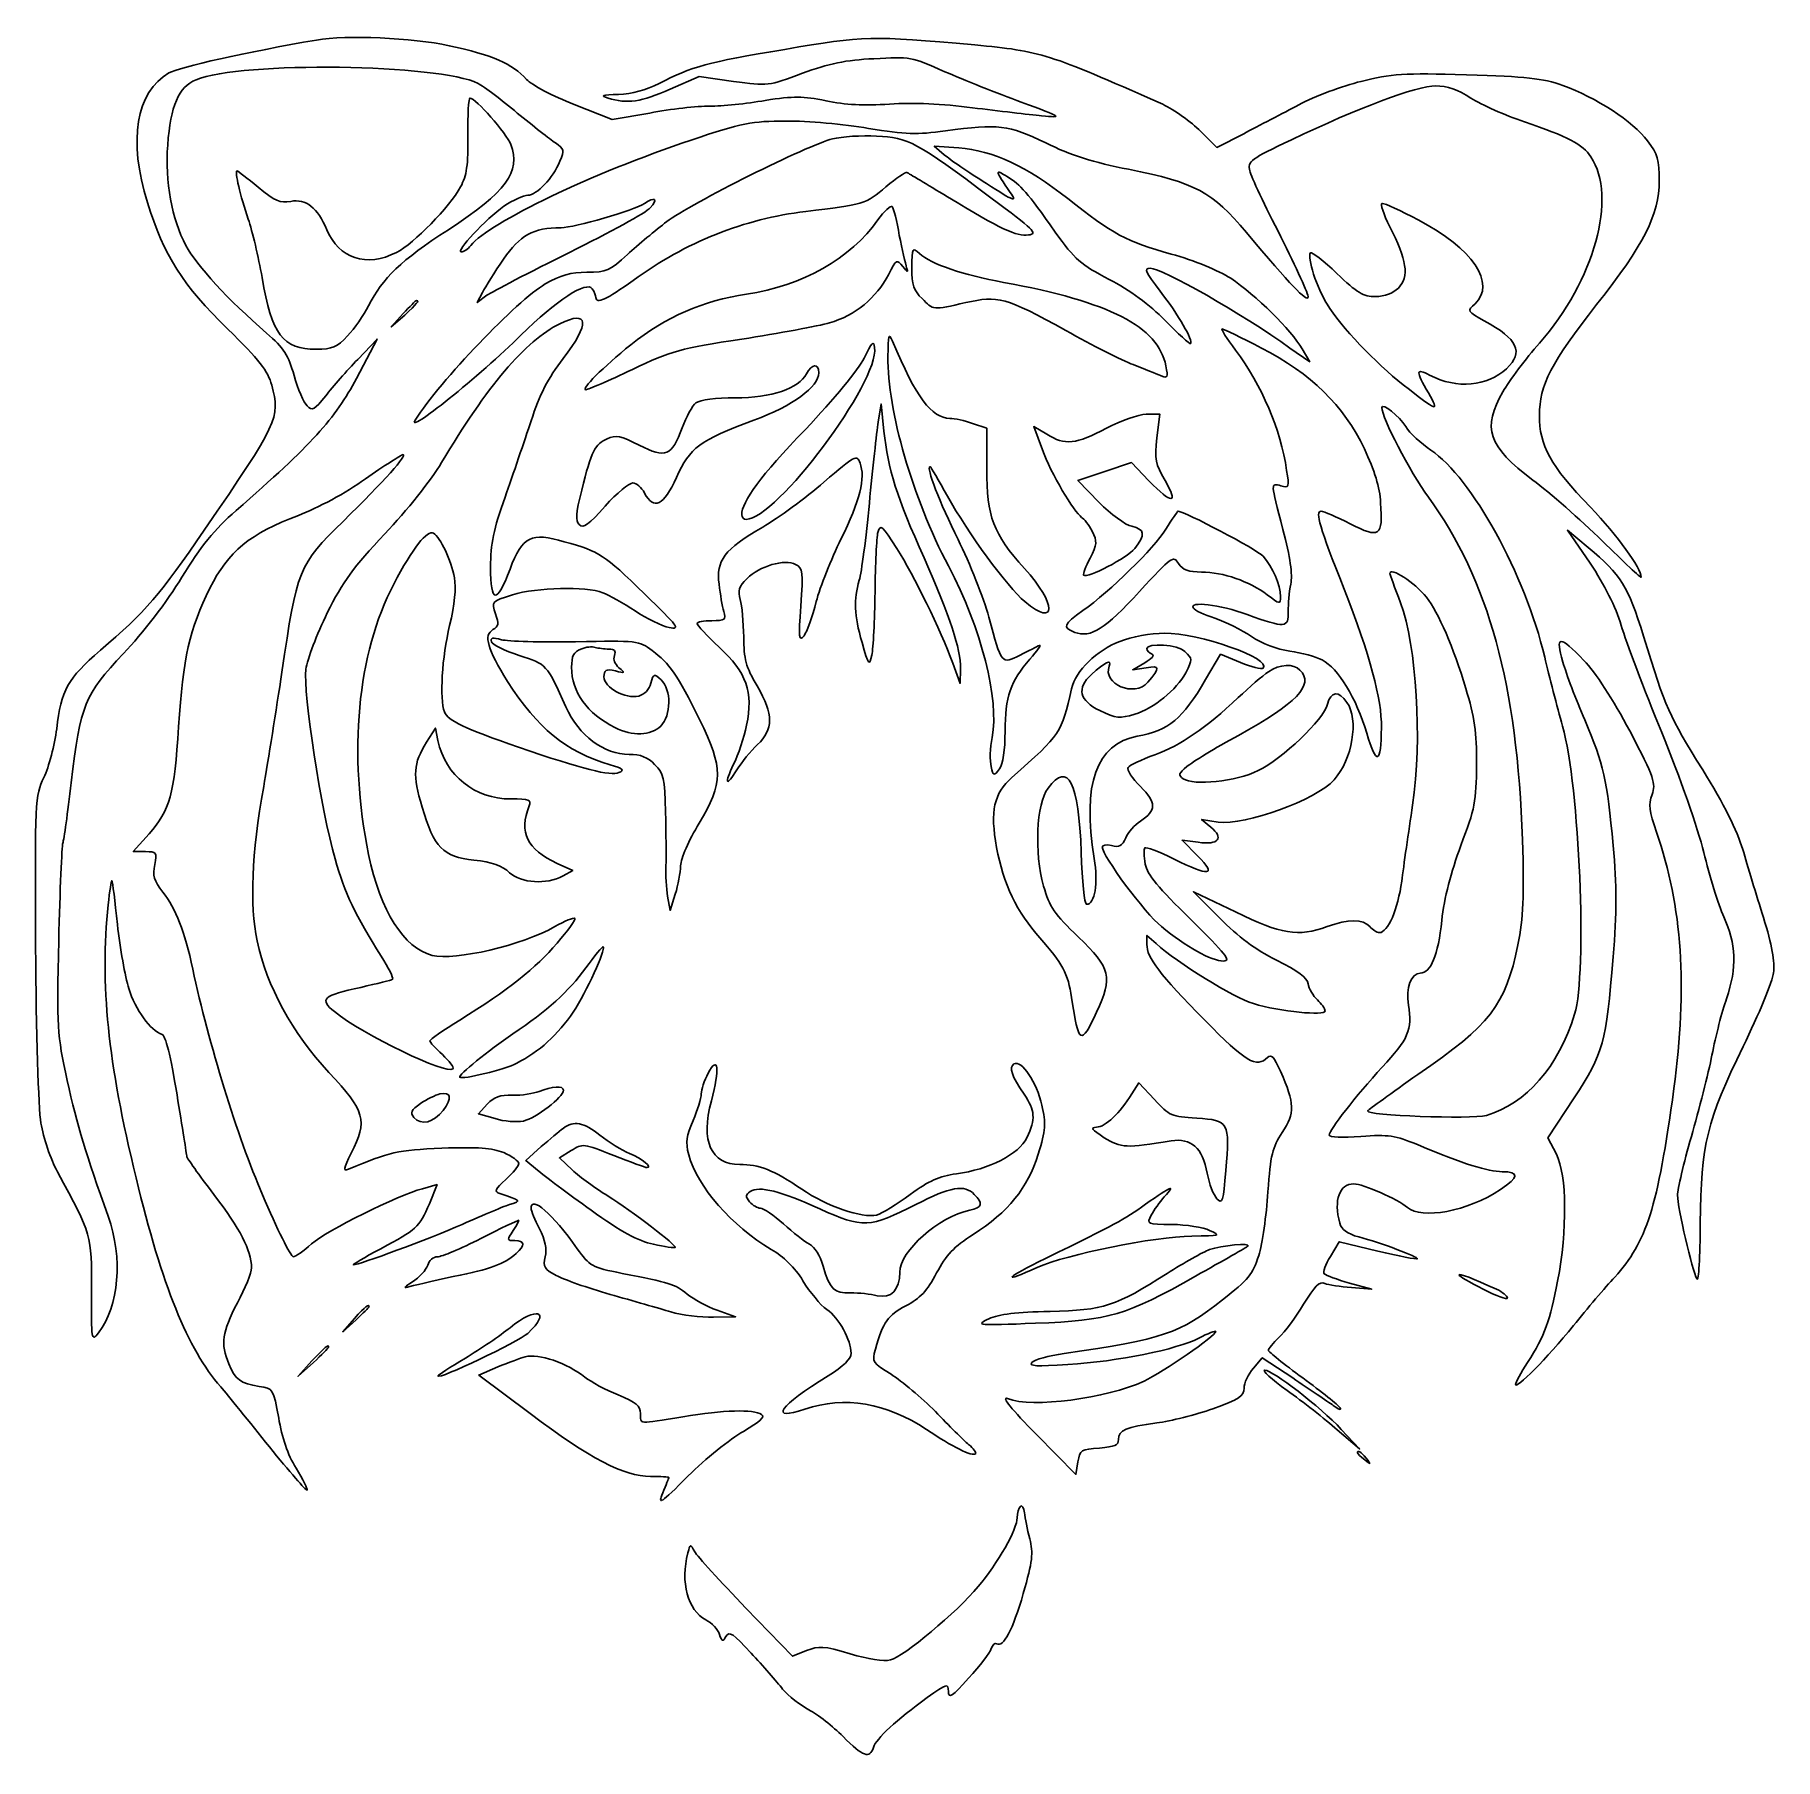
# Model space of a CAD drawing. Header units: centimetres. Extents: x -8 to 8, y -8.7 to 7.2.
import ezdxf

# ---------------------------------------------------------------- set-up
doc = ezdxf.new("R2010")
doc.units = ezdxf.units.CM
doc.header["$MEASUREMENT"] = 0
doc.layers.add('Layer 1', color=7, linetype='Continuous')

msp = doc.modelspace()

# ---------------------------------------------------------------- linework, layer by layer
at = {"layer": 'Layer 1'}
for points, knots in [([(-5.44436, 7.15703), (-6.07982, 7.04863), (-6.71153, 6.90659), (-6.80497, 6.85426), (-6.80497, 6.85426), (-7.10774, 6.67858), (-7.1825, 6.23003), (-7.00308, 5.65813), (-7.00308, 5.65813), (-6.85356, 5.1722), (-6.67414, 4.89186), (-6.26297, 4.4919), (-6.26297, 4.4919), (-5.96767, 4.20408), (-5.89292, 4.10689), (-5.85554, 3.97233), (-5.85554, 3.97233), (-5.77704, 3.66958), (-5.79573, 3.6322), (-6.47977, 2.63417), (-6.47977, 2.63417), (-6.87973, 2.04732), (-7.02551, 1.87911), (-7.43668, 1.52775), (-7.43668, 1.52775), (-7.73945, 1.2661), (-7.79926, 1.16143), (-7.84038, 0.80259), (-7.84038, 0.80259), (-7.85907, 0.65307), (-7.9114, 0.45123), (-7.95999, 0.35404), (-7.95999, 0.35404), (-8.03849, 0.17836), (-8.04222, 0.14845), (-8.03475, -1.20841), (-8.03475, -1.20841), (-8.03101, -1.99711), (-8.00858, -2.6961), (-7.98616, -2.8344), (-7.98616, -2.8344), (-7.96373, -2.96897), (-7.89645, -3.17081), (-7.83291, -3.28295), (-7.83291, -3.28295), (-7.51145, -3.87728), (-7.51892, -3.85859), (-7.51892, -4.37816), (-7.51892, -4.37816), (-7.52266, -4.84166), (-7.51892, -4.85288), (-7.45538, -4.77064), (-7.45538, -4.77064), (-7.26475, -4.5202), (-7.22737, -4.08286), (-7.36567, -3.69412), (-7.36567, -3.69412), (-7.57126, -3.11848), (-7.64975, -2.8643), (-7.7432, -2.44192), (-7.7432, -2.44192), (-7.83665, -2.00832), (-7.84039, -1.96347), (-7.8217, -1.1486), (-7.8217, -1.1486), (-7.81049, -0.6851), (-7.7918, -0.2814), (-7.78432, -0.2515), (-7.78432, -0.2515), (-7.77311, -0.2216), (-7.73946, 0.02884), (-7.70582, 0.30545), (-7.70582, 0.30545), (-7.61985, 1.03061), (-7.58621, 1.11284), (-7.22363, 1.49785), (-7.22363, 1.49785), (-7.04795, 1.68101), (-6.81993, 1.98004), (-6.68537, 2.20058), (-6.68537, 2.20058), (-6.50969, 2.4884), (-6.38634, 2.64165), (-6.18449, 2.81734), (-6.18449, 2.81734), (-5.48549, 3.42662), (-5.27243, 3.66211), (-5.07432, 4.03588), (-5.07432, 4.03588), (-5.07432, 4.03588), (-4.88369, 4.39846), (-4.88369, 4.39846), (-4.88369, 4.39846), (-4.88369, 4.39846), (-5.06311, 4.21156), (-5.06311, 4.21156), (-5.06311, 4.21156), (-5.1603, 4.11064), (-5.29486, 3.95738), (-5.35841, 3.87515), (-5.35841, 3.87515), (-5.46307, 3.74434), (-5.48176, 3.73313), (-5.53035, 3.78172), (-5.53035, 3.78172), (-5.56025, 3.8116), (-5.61632, 3.93869), (-5.64996, 4.06205), (-5.64996, 4.06205), (-5.70229, 4.24895), (-5.74342, 4.31249), (-5.90415, 4.45453), (-5.90415, 4.45453), (-6.25925, 4.76104), (-6.54707, 5.07502), (-6.648, 5.26192), (-6.648, 5.26192), (-6.77883, 5.50488), (-6.84237, 5.85251), (-6.81621, 6.18892), (-6.81621, 6.18892), (-6.79004, 6.5515), (-6.71529, 6.72344), (-6.55456, 6.79072), (-6.55456, 6.79072), (-6.14339, 6.96266), (-4.30432, 6.9365), (-3.95296, 6.75708), (-3.95296, 6.75708), (-3.89689, 6.72718), (-3.73242, 6.60383), (-3.59038, 6.48421), (-3.59038, 6.48421), (-3.4446, 6.3646), (-3.28761, 6.24125), (-3.23902, 6.2076), (-3.23902, 6.2076), (-3.15679, 6.15527), (-3.15305, 6.14032), (-3.1979, 6.03939), (-3.1979, 6.03939), (-3.26144, 5.8824), (-3.41096, 5.7254), (-3.4932, 5.7254), (-3.4932, 5.7254), (-3.53058, 5.7254), (-3.6315, 5.68054), (-3.71374, 5.62448), (-3.71374, 5.62448), (-3.87821, 5.5086), (-4.16603, 5.2021), (-4.10622, 5.2021), (-4.10622, 5.2021), (-4.08753, 5.2021), (-4.04641, 5.22827), (-4.02025, 5.26191), (-4.02025, 5.26191), (-3.84083, 5.47871), (-2.90261, 5.92726), (-1.98682, 6.23377), (-1.98682, 6.23377), (-1.5121, 6.3945), (-1.42987, 6.40945), (-1.10841, 6.40945), (-1.10841, 6.40945), (-0.91404, 6.41319), (-0.57389, 6.37955), (-0.34961, 6.34217), (-0.34961, 6.34217), (-0.00572, 6.2861), (0.0952, 6.28236), (0.36059, 6.31974), (0.36059, 6.31974), (0.854, 6.38702), (0.93623, 6.37581), (1.28759, 6.2076), (1.28759, 6.2076), (1.51187, 6.09546), (1.72866, 6.02818), (2.05013, 5.96464), (2.05013, 5.96464), (2.66689, 5.84129), (2.82014, 5.75905), (3.13786, 5.38152), (3.13786, 5.38152), (3.54903, 4.89185), (3.69107, 4.74234), (3.70602, 4.78345), (3.70602, 4.78345), (3.7135, 4.80588), (3.59762, 5.05632), (3.45558, 5.3404), (3.45558, 5.3404), (3.3098, 5.62448), (3.17897, 5.89735), (3.16776, 5.94968), (3.16776, 5.94968), (3.14907, 6.03939), (3.1715, 6.05808), (3.55277, 6.2375), (3.55277, 6.2375), (4.16205, 6.52906), (4.71152, 6.73464), (4.88347, 6.73464), (4.88347, 6.73464), (4.98813, 6.73464), (5.08906, 6.701), (5.20867, 6.6225), (5.20867, 6.6225), (5.30586, 6.55896), (5.52639, 6.46177), (5.70208, 6.40196), (5.70208, 6.40196), (6.10204, 6.26739), (6.24034, 6.19637), (6.3151, 6.0805), (6.3151, 6.0805), (6.5618, 5.70671), (6.34874, 4.94043), (5.84038, 4.36106), (5.84038, 4.36106), (5.71703, 4.21902), (5.56377, 4.01717), (5.50397, 3.91251), (5.50397, 3.91251), (5.3096, 3.57612), (5.36567, 3.41165), (5.78058, 3.09766), (5.78058, 3.09766), (5.93383, 2.98178), (6.22165, 2.73134), (6.41976, 2.53697), (6.41976, 2.53697), (6.61787, 2.3426), (6.7786, 2.18934), (6.7786, 2.20056), (6.7786, 2.20056), (6.7786, 2.28653), (6.5618, 2.58557), (6.31136, 2.84722), (6.31136, 2.84722), (5.93757, 3.23596), (5.84038, 3.41538), (5.84038, 3.69573), (5.84038, 3.69573), (5.84038, 3.97232), (5.94878, 4.18164), (6.36743, 4.71616), (6.36743, 4.71616), (6.80477, 5.26937), (6.94681, 5.54972), (6.94681, 5.85623), (6.94681, 5.85623), (6.94681, 6.0506), (6.93186, 6.10667), (6.83841, 6.22628), (6.83841, 6.22628), (6.70384, 6.4057), (6.35996, 6.62998), (6.05719, 6.73837), (6.05719, 6.73837), (5.86282, 6.80565), (5.72452, 6.8206), (5.16757, 6.83556), (5.16757, 6.83556), (4.58819, 6.85425), (4.47232, 6.84677), (4.19571, 6.77575), (4.19571, 6.77575), (4.02377, 6.73463), (3.76585, 6.63745), (3.62007, 6.55895), (3.62007, 6.55895), (3.47803, 6.48419), (3.24628, 6.36458), (3.11171, 6.29356), (3.11171, 6.29356), (3.11171, 6.29356), (2.86501, 6.16647), (2.86501, 6.16647), (2.86501, 6.16647), (2.86501, 6.16647), (2.6968, 6.33094), (2.6968, 6.33094), (2.6968, 6.33094), (2.60335, 6.42065), (2.44636, 6.52905), (2.34544, 6.5739), (2.34544, 6.5739), (1.31751, 7.02993), (1.23902, 7.05609), (0.62974, 7.11216), (0.62974, 7.11216), (-0.3309, 7.19813), (-0.38324, 7.19813), (-1.12334, 7.07104), (-1.12334, 7.07104), (-1.84476, 6.95143), (-1.97559, 6.91405), (-2.28209, 6.75705), (-2.28209, 6.75705), (-2.40544, 6.69351), (-2.53253, 6.65986), (-2.65588, 6.65613), (-2.65588, 6.65613), (-2.80913, 6.65239), (-2.82782, 6.64492), (-2.75307, 6.62249), (-2.75307, 6.62249), (-2.57739, 6.56642), (-2.44656, 6.58511), (-2.18117, 6.70472), (-2.18117, 6.70472), (-2.18117, 6.70472), (-1.91204, 6.8206), (-1.91204, 6.8206), (-1.91204, 6.8206), (-1.91204, 6.8206), (-1.59432, 6.77574), (-1.59432, 6.77574), (-1.59432, 6.77574), (-1.28033, 6.73088), (-1.27286, 6.73462), (-0.95887, 6.8505), (-0.95887, 6.8505), (-0.71964, 6.94021), (-0.55517, 6.97385), (-0.301, 6.98507), (-0.301, 6.98507), (0.03167, 7.00376), (0.05036, 7.00376), (0.35314, 6.86546), (0.35314, 6.86546), (0.52508, 6.7907), (0.84281, 6.66361), (1.05961, 6.58512), (1.05961, 6.58512), (1.44462, 6.44308), (1.44835, 6.43934), (1.24651, 6.45803), (1.24651, 6.45803), (1.13437, 6.46924), (0.84655, 6.50289), (0.61106, 6.53279), (0.61106, 6.53279), (0.33072, 6.57017), (0.06532, 6.58138), (-0.15521, 6.56643), (-0.15521, 6.56643), (-0.3907, 6.55148), (-0.56638, 6.55895), (-0.74206, 6.59633), (-0.74206, 6.59633), (-0.95512, 6.64119), (-1.03736, 6.64119), (-1.30275, 6.60007), (-1.30275, 6.60007), (-1.47469, 6.57017), (-1.70271, 6.54774), (-1.81484, 6.54774), (-1.81484, 6.54774), (-1.92698, 6.54774), (-2.17742, 6.52157), (-2.36805, 6.4842), (-2.36805, 6.4842), (-2.36805, 6.4842), (-2.71568, 6.42439), (-2.71568, 6.42439), (-2.71568, 6.42439), (-2.71568, 6.42439), (-3.06704, 6.56269), (-3.06704, 6.56269), (-3.06704, 6.56269), (-3.25767, 6.63745), (-3.45578, 6.74211), (-3.50438, 6.79444), (-3.50438, 6.79444), (-3.63895, 6.94022), (-3.81837, 7.01872), (-4.21832, 7.10469), (-4.21832, 7.10469), (-4.56221, 7.17945), (-5.16401, 7.20561), (-5.44436, 7.15702), (-5.44436, 7.15702), (-5.44436, 7.15702), (-5.44436, 7.15703), (-5.44436, 7.15703)], [0, 0, 0, 0, 0.01020408, 0.01020408, 0.01020408, 0.01020408, 0.02040816, 0.02040816, 0.02040816, 0.02040816, 0.03061224, 0.03061224, 0.03061224, 0.03061224, 0.04081633, 0.04081633, 0.04081633, 0.04081633, 0.05102041, 0.05102041, 0.05102041, 0.05102041, 0.06122449, 0.06122449, 0.06122449, 0.06122449, 0.07142857, 0.07142857, 0.07142857, 0.07142857, 0.08163265, 0.08163265, 0.08163265, 0.08163265, 0.09183673, 0.09183673, 0.09183673, 0.09183673, 0.10204082, 0.10204082, 0.10204082, 0.10204082, 0.1122449, 0.1122449, 0.1122449, 0.1122449, 0.12244898, 0.12244898, 0.12244898, 0.12244898, 0.13265306, 0.13265306, 0.13265306, 0.13265306, 0.14285714, 0.14285714, 0.14285714, 0.14285714, 0.15306122, 0.15306122, 0.15306122, 0.15306122, 0.16326531, 0.16326531, 0.16326531, 0.16326531, 0.17346939, 0.17346939, 0.17346939, 0.17346939, 0.18367347, 0.18367347, 0.18367347, 0.18367347, 0.19387755, 0.19387755, 0.19387755, 0.19387755, 0.20408163, 0.20408163, 0.20408163, 0.20408163, 0.21428571, 0.21428571, 0.21428571, 0.21428571, 0.2244898, 0.2244898, 0.2244898, 0.2244898, 0.23469388, 0.23469388, 0.23469388, 0.23469388, 0.24489796, 0.24489796, 0.24489796, 0.24489796, 0.25510204, 0.25510204, 0.25510204, 0.25510204, 0.26530612, 0.26530612, 0.26530612, 0.26530612, 0.2755102, 0.2755102, 0.2755102, 0.2755102, 0.28571429, 0.28571429, 0.28571429, 0.28571429, 0.29591837, 0.29591837, 0.29591837, 0.29591837, 0.30612245, 0.30612245, 0.30612245, 0.30612245, 0.31632653, 0.31632653, 0.31632653, 0.31632653, 0.32653061, 0.32653061, 0.32653061, 0.32653061, 0.33673469, 0.33673469, 0.33673469, 0.33673469, 0.34693878, 0.34693878, 0.34693878, 0.34693878, 0.35714286, 0.35714286, 0.35714286, 0.35714286, 0.36734694, 0.36734694, 0.36734694, 0.36734694, 0.37755102, 0.37755102, 0.37755102, 0.37755102, 0.3877551, 0.3877551, 0.3877551, 0.3877551, 0.39795918, 0.39795918, 0.39795918, 0.39795918, 0.40816327, 0.40816327, 0.40816327, 0.40816327, 0.41836735, 0.41836735, 0.41836735, 0.41836735, 0.42857143, 0.42857143, 0.42857143, 0.42857143, 0.43877551, 0.43877551, 0.43877551, 0.43877551, 0.44897959, 0.44897959, 0.44897959, 0.44897959, 0.45918367, 0.45918367, 0.45918367, 0.45918367, 0.46938776, 0.46938776, 0.46938776, 0.46938776, 0.47959184, 0.47959184, 0.47959184, 0.47959184, 0.48979592, 0.48979592, 0.48979592, 0.48979592, 0.5, 0.5, 0.5, 0.5, 0.51020408, 0.51020408, 0.51020408, 0.51020408, 0.52040816, 0.52040816, 0.52040816, 0.52040816, 0.53061224, 0.53061224, 0.53061224, 0.53061224, 0.54081633, 0.54081633, 0.54081633, 0.54081633, 0.55102041, 0.55102041, 0.55102041, 0.55102041, 0.56122449, 0.56122449, 0.56122449, 0.56122449, 0.57142857, 0.57142857, 0.57142857, 0.57142857, 0.58163265, 0.58163265, 0.58163265, 0.58163265, 0.59183673, 0.59183673, 0.59183673, 0.59183673, 0.60204082, 0.60204082, 0.60204082, 0.60204082, 0.6122449, 0.6122449, 0.6122449, 0.6122449, 0.62244898, 0.62244898, 0.62244898, 0.62244898, 0.63265306, 0.63265306, 0.63265306, 0.63265306, 0.64285714, 0.64285714, 0.64285714, 0.64285714, 0.65306122, 0.65306122, 0.65306122, 0.65306122, 0.66326531, 0.66326531, 0.66326531, 0.66326531, 0.67346939, 0.67346939, 0.67346939, 0.67346939, 0.68367347, 0.68367347, 0.68367347, 0.68367347, 0.69387755, 0.69387755, 0.69387755, 0.69387755, 0.70408163, 0.70408163, 0.70408163, 0.70408163, 0.71428571, 0.71428571, 0.71428571, 0.71428571, 0.7244898, 0.7244898, 0.7244898, 0.7244898, 0.73469388, 0.73469388, 0.73469388, 0.73469388, 0.74489796, 0.74489796, 0.74489796, 0.74489796, 0.75510204, 0.75510204, 0.75510204, 0.75510204, 0.76530612, 0.76530612, 0.76530612, 0.76530612, 0.7755102, 0.7755102, 0.7755102, 0.7755102, 0.78571429, 0.78571429, 0.78571429, 0.78571429, 0.79591837, 0.79591837, 0.79591837, 0.79591837, 0.80612245, 0.80612245, 0.80612245, 0.80612245, 0.81632653, 0.81632653, 0.81632653, 0.81632653, 0.82653061, 0.82653061, 0.82653061, 0.82653061, 0.83673469, 0.83673469, 0.83673469, 0.83673469, 0.84693878, 0.84693878, 0.84693878, 0.84693878, 0.85714286, 0.85714286, 0.85714286, 0.85714286, 0.86734694, 0.86734694, 0.86734694, 0.86734694, 0.87755102, 0.87755102, 0.87755102, 0.87755102, 0.8877551, 0.8877551, 0.8877551, 0.8877551, 0.89795918, 0.89795918, 0.89795918, 0.89795918, 0.90816327, 0.90816327, 0.90816327, 0.90816327, 0.91836735, 0.91836735, 0.91836735, 0.91836735, 0.92857143, 0.92857143, 0.92857143, 0.92857143, 0.93877551, 0.93877551, 0.93877551, 0.93877551, 0.94897959, 0.94897959, 0.94897959, 0.94897959, 0.95918367, 0.95918367, 0.95918367, 0.95918367, 0.96938776, 0.96938776, 0.96938776, 0.96938776, 0.97959184, 0.97959184, 0.97959184, 0.97959184, 1, 1, 1, 1]), ([(-4.04638, 6.27862), (-4.04264, 6.00575), (-4.05759, 5.90483), (-4.11366, 5.8039), (-4.11366, 5.8039), (-4.21458, 5.617), (-4.54352, 5.28059), (-4.70425, 5.19836), (-4.70425, 5.19836), (-4.98086, 5.05632), (-5.23877, 5.14229), (-5.34717, 5.40768), (-5.34717, 5.40768), (-5.43314, 5.60953), (-5.54154, 5.6955), (-5.67984, 5.66933), (-5.67984, 5.66933), (-5.78078, 5.65064), (-5.82563, 5.66933), (-5.98262, 5.80016), (-5.98262, 5.80016), (-6.07981, 5.88239), (-6.16952, 5.94968), (-6.17699, 5.94968), (-6.17699, 5.94968), (-6.19942, 5.94968), (-6.14709, 5.71793), (-6.07233, 5.50487), (-6.07233, 5.50487), (-6.03495, 5.39647), (-5.97888, 5.15351), (-5.94524, 4.96661), (-5.94524, 4.96661), (-5.85553, 4.43956), (-5.75461, 4.305), (-5.44435, 4.305), (-5.44435, 4.305), (-5.29857, 4.305), (-5.25372, 4.32369), (-5.15653, 4.42835), (-5.15653, 4.42835), (-5.09299, 4.49189), (-5.00701, 4.61898), (-4.96216, 4.70496), (-4.96216, 4.70496), (-4.83507, 4.96288), (-4.66313, 5.12361), (-4.22579, 5.40769), (-4.22579, 5.40769), (-3.69127, 5.75532), (-3.5567, 5.94221), (-3.65015, 6.19265), (-3.65015, 6.19265), (-3.69127, 6.29731), (-3.97535, 6.62251), (-4.02768, 6.62251), (-4.02768, 6.62251), (-4.03889, 6.62251), (-4.05011, 6.46552), (-4.04637, 6.27862), (-4.04637, 6.27862), (-4.04637, 6.27862), (-4.04638, 6.27862), (-4.04638, 6.27862)], [0, 0, 0, 0, 0.05882353, 0.05882353, 0.05882353, 0.05882353, 0.11764706, 0.11764706, 0.11764706, 0.11764706, 0.17647059, 0.17647059, 0.17647059, 0.17647059, 0.23529412, 0.23529412, 0.23529412, 0.23529412, 0.29411765, 0.29411765, 0.29411765, 0.29411765, 0.35294118, 0.35294118, 0.35294118, 0.35294118, 0.41176471, 0.41176471, 0.41176471, 0.41176471, 0.47058824, 0.47058824, 0.47058824, 0.47058824, 0.52941176, 0.52941176, 0.52941176, 0.52941176, 0.58823529, 0.58823529, 0.58823529, 0.58823529, 0.64705882, 0.64705882, 0.64705882, 0.64705882, 0.70588235, 0.70588235, 0.70588235, 0.70588235, 0.76470588, 0.76470588, 0.76470588, 0.76470588, 0.82352941, 0.82352941, 0.82352941, 0.82352941, 0.88235294, 0.88235294, 0.88235294, 0.88235294, 1, 1, 1, 1]), ([(-0.68225, 6.24497), (-0.90279, 6.19264), (-1.99052, 5.65064), (-2.21106, 5.48243), (-2.21106, 5.48243), (-2.31198, 5.40393), (-2.47645, 5.26937), (-2.57364, 5.17966), (-2.57364, 5.17966), (-2.73437, 5.03014), (-2.76801, 5.01519), (-2.94743, 5.01519), (-2.94743, 5.01519), (-3.09695, 5.01519), (-3.19039, 4.98902), (-3.33244, 4.90679), (-3.33244, 4.90679), (-3.59036, 4.75727), (-4.3043, 4.01343), (-4.53231, 3.65087), (-4.53231, 3.65087), (-4.62576, 3.50509), (-3.92677, 4.06576), (-3.55671, 4.43581), (-3.55671, 4.43581), (-3.23525, 4.75353), (-2.94743, 4.94043), (-2.89884, 4.86193), (-2.89884, 4.86193), (-2.88015, 4.83203), (-2.8652, 4.79839), (-2.8652, 4.78343), (-2.8652, 4.78343), (-2.8652, 4.71615), (-2.76428, 4.76474), (-2.52131, 4.94042), (-2.52131, 4.94042), (-2.03912, 5.29178), (-1.49712, 5.50858), (-0.92896, 5.57587), (-0.92896, 5.57587), (-0.40191, 5.63568), (-0.36827, 5.64689), (-0.18885, 5.80388), (-0.18885, 5.80388), (-0.0954, 5.88238), (-0.00569, 5.94218), (0.00552, 5.93471), (0.00552, 5.93471), (0.02047, 5.92723), (0.18868, 5.82631), (0.37931, 5.71043), (0.37931, 5.71043), (0.87272, 5.4114), (1.01476, 5.34411), (1.12689, 5.35907), (1.12689, 5.35907), (1.2166, 5.37028), (1.17548, 5.40766), (0.77926, 5.70296), (0.77926, 5.70296), (0.08775, 6.22253), (0.02046, 6.25617), (-0.27483, 6.27112), (-0.27483, 6.27112), (-0.41313, 6.2786), (-0.59629, 6.26738), (-0.68226, 6.24495), (-0.68226, 6.24495), (-0.68226, 6.24495), (-0.68225, 6.24497), (-0.68225, 6.24497)], [0, 0, 0, 0, 0.05263158, 0.05263158, 0.05263158, 0.05263158, 0.10526316, 0.10526316, 0.10526316, 0.10526316, 0.15789474, 0.15789474, 0.15789474, 0.15789474, 0.21052632, 0.21052632, 0.21052632, 0.21052632, 0.26315789, 0.26315789, 0.26315789, 0.26315789, 0.31578947, 0.31578947, 0.31578947, 0.31578947, 0.36842105, 0.36842105, 0.36842105, 0.36842105, 0.42105263, 0.42105263, 0.42105263, 0.42105263, 0.47368421, 0.47368421, 0.47368421, 0.47368421, 0.52631579, 0.52631579, 0.52631579, 0.52631579, 0.57894737, 0.57894737, 0.57894737, 0.57894737, 0.63157895, 0.63157895, 0.63157895, 0.63157895, 0.68421053, 0.68421053, 0.68421053, 0.68421053, 0.73684211, 0.73684211, 0.73684211, 0.73684211, 0.78947368, 0.78947368, 0.78947368, 0.78947368, 0.84210526, 0.84210526, 0.84210526, 0.84210526, 0.89473684, 0.89473684, 0.89473684, 0.89473684, 1, 1, 1, 1]), ([(0.34941, 6.0992), (0.40174, 6.05434), (0.57369, 5.93473), (0.73815, 5.83381), (0.73815, 5.83381), (0.9998, 5.6656), (1.02223, 5.65813), (0.95869, 5.75158), (0.95869, 5.75158), (0.81665, 5.95717), (0.81291, 5.97212), (0.92879, 5.89736), (0.92879, 5.89736), (1.05962, 5.81513), (1.10821, 5.76279), (1.3736, 5.38527), (1.3736, 5.38527), (1.55302, 5.13109), (1.60909, 5.08624), (1.87074, 4.94793), (1.87074, 4.94793), (2.06137, 4.85074), (2.24453, 4.71618), (2.38657, 4.5704), (2.38657, 4.5704), (2.50618, 4.44705), (2.61458, 4.34986), (2.62206, 4.35734), (2.62206, 4.35734), (2.64823, 4.38351), (2.50992, 4.62273), (2.34172, 4.83953), (2.34172, 4.83953), (2.20715, 5.01521), (2.18847, 5.05259), (2.24827, 5.05259), (2.24827, 5.05259), (2.35667, 5.05259), (3.10425, 4.63021), (3.53785, 4.31622), (3.53785, 4.31622), (3.53785, 4.31622), (3.72101, 4.18913), (3.72101, 4.18913), (3.72101, 4.18913), (3.72101, 4.18913), (3.64999, 4.30874), (3.64999, 4.30874), (3.64999, 4.30874), (3.5528, 4.48068), (3.22387, 4.80588), (2.99212, 4.95914), (2.99212, 4.95914), (2.87624, 5.0339), (2.65571, 5.12361), (2.44265, 5.18342), (2.44265, 5.18342), (2.03522, 5.29556), (1.90065, 5.36658), (1.48948, 5.69551), (1.48948, 5.69551), (1.11569, 5.98707), (0.79423, 6.14032), (0.48398, 6.16275), (0.48398, 6.16275), (0.48398, 6.16275), (0.25597, 6.1777), (0.25597, 6.1777), (0.25597, 6.1777), (0.25597, 6.1777), (0.34942, 6.0992), (0.34942, 6.0992), (0.34942, 6.0992), (0.34942, 6.0992), (0.34941, 6.0992), (0.34941, 6.0992)], [0, 0, 0, 0, 0.05, 0.05, 0.05, 0.05, 0.1, 0.1, 0.1, 0.1, 0.15, 0.15, 0.15, 0.15, 0.2, 0.2, 0.2, 0.2, 0.25, 0.25, 0.25, 0.25, 0.3, 0.3, 0.3, 0.3, 0.35, 0.35, 0.35, 0.35, 0.4, 0.4, 0.4, 0.4, 0.45, 0.45, 0.45, 0.45, 0.5, 0.5, 0.5, 0.5, 0.55, 0.55, 0.55, 0.55, 0.6, 0.6, 0.6, 0.6, 0.65, 0.65, 0.65, 0.65, 0.7, 0.7, 0.7, 0.7, 0.75, 0.75, 0.75, 0.75, 0.8, 0.8, 0.8, 0.8, 0.85, 0.85, 0.85, 0.85, 0.9, 0.9, 0.9, 0.9, 1, 1, 1, 1]), ([(-2.41665, 5.65065), (-2.5101, 5.58711), (-3.06705, 5.42637), (-3.18666, 5.42637), (-3.18666, 5.42637), (-3.44458, 5.42637), (-3.56793, 5.35535), (-3.71744, 5.13481), (-3.71744, 5.13481), (-3.79967, 5.01893), (-3.88565, 4.88063), (-3.91181, 4.8283), (-3.91181, 4.8283), (-3.91181, 4.8283), (-3.9604, 4.73485), (-3.9604, 4.73485), (-3.9604, 4.73485), (-3.9604, 4.73485), (-3.87069, 4.80213), (-3.87069, 4.80213), (-3.87069, 4.80213), (-3.8221, 4.83577), (-3.47821, 5.01519), (-3.10815, 5.19835), (-3.10815, 5.19835), (-2.7381, 5.38151), (-2.40168, 5.56467), (-2.3643, 5.60952), (-2.3643, 5.60952), (-2.28954, 5.69175), (-2.31944, 5.71418), (-2.41663, 5.65064), (-2.41663, 5.65064), (-2.41663, 5.65064), (-2.41665, 5.65065), (-2.41665, 5.65065)], [0, 0, 0, 0, 0.1, 0.1, 0.1, 0.1, 0.2, 0.2, 0.2, 0.2, 0.3, 0.3, 0.3, 0.3, 0.4, 0.4, 0.4, 0.4, 0.5, 0.5, 0.5, 0.5, 0.6, 0.6, 0.6, 0.6, 0.7, 0.7, 0.7, 0.7, 0.8, 0.8, 0.8, 0.8, 1, 1, 1, 1]), ([(-0.26361, 5.49739), (-0.51405, 5.14229), (-0.9626, 4.88811), (-1.4747, 4.81335), (-1.4747, 4.81335), (-1.88213, 4.74981), (-2.21481, 4.60776), (-2.54374, 4.34611), (-2.54374, 4.34611), (-2.79792, 4.14052), (-3.00724, 3.9312), (-2.95865, 3.9312), (-2.95865, 3.9312), (-2.93996, 3.9312), (-2.74559, 4.01343), (-2.52879, 4.1181), (-2.52879, 4.1181), (-2.16995, 4.29004), (-2.08398, 4.31247), (-1.51955, 4.39844), (-1.51955, 4.39844), (-1.1794, 4.45077), (-0.81308, 4.51805), (-0.70842, 4.54796), (-0.70842, 4.54796), (-0.47667, 4.61524), (-0.27482, 4.77971), (-0.16642, 4.99277), (-0.16642, 4.99277), (-0.09166, 5.13481), (-0.08792, 5.13855), (-0.03185, 5.06753), (-0.03185, 5.06753), (0.00927, 5.0152), (0.01674, 5.01146), (0.00179, 5.05632), (0.00179, 5.05632), (-0.00942, 5.0937), (-0.03933, 5.22826), (-0.06549, 5.35535), (-0.06549, 5.35535), (-0.08792, 5.48618), (-0.11782, 5.60579), (-0.13277, 5.62074), (-0.13277, 5.62074), (-0.14398, 5.63569), (-0.20379, 5.57962), (-0.2636, 5.49739), (-0.2636, 5.49739), (-0.2636, 5.49739), (-0.26361, 5.49739), (-0.26361, 5.49739)], [0, 0, 0, 0, 0.07142857, 0.07142857, 0.07142857, 0.07142857, 0.14285714, 0.14285714, 0.14285714, 0.14285714, 0.21428571, 0.21428571, 0.21428571, 0.21428571, 0.28571429, 0.28571429, 0.28571429, 0.28571429, 0.35714286, 0.35714286, 0.35714286, 0.35714286, 0.42857143, 0.42857143, 0.42857143, 0.42857143, 0.5, 0.5, 0.5, 0.5, 0.57142857, 0.57142857, 0.57142857, 0.57142857, 0.64285714, 0.64285714, 0.64285714, 0.64285714, 0.71428571, 0.71428571, 0.71428571, 0.71428571, 0.78571429, 0.78571429, 0.78571429, 0.78571429, 0.85714286, 0.85714286, 0.85714286, 0.85714286, 1, 1, 1, 1]), ([(4.46112, 5.43385), (4.61811, 5.13855), (4.64054, 4.97035), (4.53962, 4.86942), (4.53962, 4.86942), (4.49103, 4.82083), (4.41253, 4.79092), (4.32656, 4.79092), (4.32656, 4.79092), (4.21442, 4.79092), (4.15835, 4.82456), (3.97146, 5.00398), (3.97146, 5.00398), (3.85185, 5.11986), (3.73971, 5.20583), (3.7285, 5.19461), (3.7285, 5.19461), (3.69486, 5.15723), (3.78831, 4.86567), (3.88175, 4.71989), (3.88175, 4.71989), (4.00884, 4.5143), (4.32656, 4.17789), (4.58448, 3.97604), (4.58448, 3.97604), (4.90594, 3.72562), (4.92089, 3.71814), (4.81623, 3.90128), (4.81623, 3.90128), (4.69662, 4.10687), (4.70035, 4.13303), (4.82744, 4.06575), (4.82744, 4.06575), (5.08162, 3.93492), (5.35822, 3.96109), (5.53764, 4.12556), (5.53764, 4.12556), (5.69837, 4.27881), (5.6423, 4.39843), (5.33205, 4.56663), (5.33205, 4.56663), (5.17506, 4.6526), (5.17132, 4.65634), (5.24608, 4.72362), (5.24608, 4.72362), (5.44419, 4.91052), (5.22365, 5.23571), (4.72277, 5.49737), (4.72277, 5.49737), (4.56204, 5.58334), (4.41252, 5.65062), (4.3901, 5.65062), (4.3901, 5.65062), (4.36767, 5.65062), (4.40131, 5.55343), (4.46112, 5.43382), (4.46112, 5.43382), (4.46112, 5.43382), (4.46112, 5.43385), (4.46112, 5.43385)], [0, 0, 0, 0, 0.0625, 0.0625, 0.0625, 0.0625, 0.125, 0.125, 0.125, 0.125, 0.1875, 0.1875, 0.1875, 0.1875, 0.25, 0.25, 0.25, 0.25, 0.3125, 0.3125, 0.3125, 0.3125, 0.375, 0.375, 0.375, 0.375, 0.4375, 0.4375, 0.4375, 0.4375, 0.5, 0.5, 0.5, 0.5, 0.5625, 0.5625, 0.5625, 0.5625, 0.625, 0.625, 0.625, 0.625, 0.6875, 0.6875, 0.6875, 0.6875, 0.75, 0.75, 0.75, 0.75, 0.8125, 0.8125, 0.8125, 0.8125, 0.875, 0.875, 0.875, 0.875, 1, 1, 1, 1]), ([(0.05038, 5.05632), (0.05038, 4.89933), (0.06907, 4.84326), (0.14383, 4.77224), (0.14383, 4.77224), (0.24849, 4.66384), (0.24102, 4.66384), (0.54753, 4.73486), (0.54753, 4.73486), (0.84656, 4.80214), (0.91011, 4.78719), (1.4708, 4.47694), (1.4708, 4.47694), (1.71376, 4.34237), (1.99037, 4.20033), (2.09129, 4.16295), (2.09129, 4.16295), (2.19221, 4.12183), (2.30809, 4.07698), (2.34547, 4.06203), (2.34547, 4.06203), (2.40901, 4.03213), (2.41649, 4.04334), (2.39406, 4.15174), (2.39406, 4.15174), (2.3193, 4.51432), (1.87823, 4.74233), (0.89515, 4.92175), (0.89515, 4.92175), (0.5251, 4.98903), (0.22606, 5.08996), (0.1214, 5.18714), (0.1214, 5.18714), (0.05412, 5.25068), (0.05038, 5.24321), (0.05038, 5.05631), (0.05038, 5.05631), (0.05038, 5.05631), (0.05038, 5.05632), (0.05038, 5.05632)], [0, 0, 0, 0, 0.09090909, 0.09090909, 0.09090909, 0.09090909, 0.18181818, 0.18181818, 0.18181818, 0.18181818, 0.27272727, 0.27272727, 0.27272727, 0.27272727, 0.36363636, 0.36363636, 0.36363636, 0.36363636, 0.45454545, 0.45454545, 0.45454545, 0.45454545, 0.54545455, 0.54545455, 0.54545455, 0.54545455, 0.63636364, 0.63636364, 0.63636364, 0.63636364, 0.72727273, 0.72727273, 0.72727273, 0.72727273, 0.81818182, 0.81818182, 0.81818182, 0.81818182, 1, 1, 1, 1]), ([(-3.19787, 4.54048), (-3.51559, 4.38349), (-3.87443, 3.95736), (-4.28934, 3.25839), (-4.28934, 3.25839), (-4.38279, 3.1014), (-4.6108, 2.81358), (-4.81265, 2.60052), (-4.81265, 2.60052), (-5.10047, 2.29775), (-5.20139, 2.15945), (-5.34343, 1.87163), (-5.34343, 1.87163), (-5.44062, 1.67726), (-5.52659, 1.44551), (-5.54154, 1.35206), (-5.54154, 1.35206), (-5.56771, 1.139), (-5.3995, 0.04753), (-5.27241, -0.39729), (-5.27241, -0.39729), (-5.17896, -0.71875), (-5.08551, -0.91686), (-4.84629, -1.29439), (-4.84629, -1.29439), (-4.77901, -1.40279), (-4.73041, -1.49624), (-4.74163, -1.50745), (-4.74163, -1.50745), (-4.74911, -1.51493), (-4.88367, -1.54857), (-5.03319, -1.58221), (-5.03319, -1.58221), (-5.38455, -1.65697), (-5.42193, -1.69061), (-5.27615, -1.80649), (-5.27615, -1.80649), (-5.0145, -2.01955), (-4.24075, -2.39334), (-4.18468, -2.33354), (-4.18468, -2.33354), (-4.17347, -2.32233), (-4.21458, -2.26252), (-4.28187, -2.20271), (-4.28187, -2.20271), (-4.34541, -2.1429), (-4.39775, -2.08683), (-4.39775, -2.07562), (-4.39775, -2.07562), (-4.39775, -2.06441), (-4.2744, -1.97843), (-4.12114, -1.88499), (-4.12114, -1.88499), (-3.67633, -1.60838), (-3.41841, -1.4028), (-3.22404, -1.17479), (-3.22404, -1.17479), (-3.12312, -1.05891), (-3.04836, -0.95425), (-3.05957, -0.94678), (-3.05957, -0.94678), (-3.07078, -0.93557), (-3.15302, -0.96921), (-3.24273, -1.02154), (-3.24273, -1.02154), (-3.54176, -1.19348), (-4.166, -1.33926), (-4.37532, -1.28693), (-4.37532, -1.28693), (-4.63697, -1.21965), (-4.85377, -0.8795), (-4.96217, -0.35619), (-4.96217, -0.35619), (-5.1528, 0.57455), (-5.06683, 1.49782), (-4.73042, 2.137), (-4.73042, 2.137), (-4.55474, 2.47341), (-4.42017, 2.64162), (-4.3641, 2.60798), (-4.3641, 2.60798), (-4.30056, 2.56686), (-4.19963, 2.35754), (-4.16973, 2.19681), (-4.16973, 2.19681), (-4.15478, 2.09962), (-4.16599, 1.95385), (-4.21459, 1.75574), (-4.21459, 1.75574), (-4.28561, 1.46418), (-4.30804, 1.07918), (-4.26318, 0.95956), (-4.26318, 0.95956), (-4.22954, 0.87733), (-4.08002, 0.80631), (-3.57914, 0.63436), (-3.57914, 0.63436), (-2.98481, 0.42877), (-2.73063, 0.36523), (-2.65214, 0.39887), (-2.65214, 0.39887), (-2.59981, 0.4213), (-2.61476, 0.43625), (-2.73437, 0.46989), (-2.73437, 0.46989), (-3.15302, 0.60072), (-3.39972, 0.80256), (-3.68006, 1.2399), (-3.68006, 1.2399), (-3.86696, 1.53893), (-3.90434, 1.66602), (-3.81463, 1.71835), (-3.81463, 1.71835), (-3.7623, 1.74825), (-3.75856, 1.77068), (-3.7922, 1.86413), (-3.7922, 1.86413), (-3.82958, 1.97627), (-3.82958, 1.97627), (-3.63521, 2.03981), (-3.63521, 2.03981), (-3.41093, 2.10709), (-2.95865, 2.11831), (-2.80165, 2.0585), (-2.80165, 2.0585), (-2.74558, 2.03607), (-2.61102, 1.96131), (-2.50262, 1.89029), (-2.50262, 1.89029), (-2.39796, 1.81927), (-2.25592, 1.75199), (-2.18863, 1.73704), (-2.18863, 1.73704), (-2.08397, 1.71835), (-2.10266, 1.74452), (-2.41664, 2.04729), (-2.41664, 2.04729), (-2.79791, 2.41734), (-2.82034, 2.4323), (-3.15675, 2.52948), (-3.15675, 2.52948), (-3.46326, 2.61919), (-3.54176, 2.58181), (-3.65763, 2.2753), (-3.65763, 2.2753), (-3.78098, 1.9501), (-3.83705, 1.95758), (-3.83705, 2.29399), (-3.83705, 2.29399), (-3.83705, 2.51079), (-3.81088, 2.64162), (-3.70248, 2.94065), (-3.70248, 2.94065), (-3.63146, 3.14624), (-3.52306, 3.46396), (-3.46325, 3.64338), (-3.46325, 3.64338), (-3.38475, 3.88633), (-3.30626, 4.03584), (-3.16795, 4.219), (-3.16795, 4.219), (-2.91751, 4.5442), (-2.92872, 4.67129), (-3.19785, 4.54046), (-3.19785, 4.54046), (-3.19785, 4.54046), (-3.19787, 4.54048), (-3.19787, 4.54048)], [0, 0, 0, 0, 0.02325581, 0.02325581, 0.02325581, 0.02325581, 0.04651163, 0.04651163, 0.04651163, 0.04651163, 0.06976744, 0.06976744, 0.06976744, 0.06976744, 0.09302326, 0.09302326, 0.09302326, 0.09302326, 0.11627907, 0.11627907, 0.11627907, 0.11627907, 0.13953488, 0.13953488, 0.13953488, 0.13953488, 0.1627907, 0.1627907, 0.1627907, 0.1627907, 0.18604651, 0.18604651, 0.18604651, 0.18604651, 0.20930233, 0.20930233, 0.20930233, 0.20930233, 0.23255814, 0.23255814, 0.23255814, 0.23255814, 0.25581395, 0.25581395, 0.25581395, 0.25581395, 0.27906977, 0.27906977, 0.27906977, 0.27906977, 0.30232558, 0.30232558, 0.30232558, 0.30232558, 0.3255814, 0.3255814, 0.3255814, 0.3255814, 0.34883721, 0.34883721, 0.34883721, 0.34883721, 0.37209302, 0.37209302, 0.37209302, 0.37209302, 0.39534884, 0.39534884, 0.39534884, 0.39534884, 0.41860465, 0.41860465, 0.41860465, 0.41860465, 0.44186047, 0.44186047, 0.44186047, 0.44186047, 0.46511628, 0.46511628, 0.46511628, 0.46511628, 0.48837209, 0.48837209, 0.48837209, 0.48837209, 0.51162791, 0.51162791, 0.51162791, 0.51162791, 0.53488372, 0.53488372, 0.53488372, 0.53488372, 0.55813953, 0.55813953, 0.55813953, 0.55813953, 0.58139535, 0.58139535, 0.58139535, 0.58139535, 0.60465116, 0.60465116, 0.60465116, 0.60465116, 0.62790698, 0.62790698, 0.62790698, 0.62790698, 0.65116279, 0.65116279, 0.65116279, 0.65116279, 0.6744186, 0.6744186, 0.6744186, 0.6744186, 0.69767442, 0.69767442, 0.69767442, 0.69767442, 0.72093023, 0.72093023, 0.72093023, 0.72093023, 0.74418605, 0.74418605, 0.74418605, 0.74418605, 0.76744186, 0.76744186, 0.76744186, 0.76744186, 0.79069767, 0.79069767, 0.79069767, 0.79069767, 0.81395349, 0.81395349, 0.81395349, 0.81395349, 0.8372093, 0.8372093, 0.8372093, 0.8372093, 0.86046512, 0.86046512, 0.86046512, 0.86046512, 0.88372093, 0.88372093, 0.88372093, 0.88372093, 0.90697674, 0.90697674, 0.90697674, 0.90697674, 0.93023256, 0.93023256, 0.93023256, 0.93023256, 0.95348837, 0.95348837, 0.95348837, 0.95348837, 1, 1, 1, 1]), ([(-4.64445, 4.63393), (-4.64445, 4.63393), (-4.75285, 4.51058), (-4.75285, 4.51058), (-4.75285, 4.51058), (-4.75285, 4.51058), (-4.6295, 4.61898), (-4.6295, 4.61898), (-4.6295, 4.61898), (-4.51736, 4.72364), (-4.4912, 4.75355), (-4.5211, 4.75355), (-4.5211, 4.75355), (-4.52858, 4.75355), (-4.58091, 4.69748), (-4.64445, 4.63394), (-4.64445, 4.63394), (-4.64445, 4.63394), (-4.64445, 4.63393), (-4.64445, 4.63393)], [0, 0, 0, 0, 0.16666667, 0.16666667, 0.16666667, 0.16666667, 0.33333333, 0.33333333, 0.33333333, 0.33333333, 0.5, 0.5, 0.5, 0.5, 0.66666667, 0.66666667, 0.66666667, 0.66666667, 1, 1, 1, 1]), ([(-0.3907, 4.22276), (-0.44303, 4.1181), (-0.66731, 3.84523), (-0.9327, 3.56491), (-0.9327, 3.56491), (-1.34387, 3.13879), (-1.51955, 2.89956), (-1.51955, 2.77621), (-1.51955, 2.77621), (-1.51955, 2.75378), (-1.50086, 2.73509), (-1.47843, 2.73509), (-1.47843, 2.73509), (-1.20182, 2.73509), (-0.24865, 4.00596), (-0.29351, 4.31995), (-0.29351, 4.31995), (-0.30099, 4.38723), (-0.31968, 4.36854), (-0.3907, 4.22276), (-0.3907, 4.22276), (-0.3907, 4.22276), (-0.3907, 4.22276), (-0.3907, 4.22276)], [0, 0, 0, 0, 0.14285714, 0.14285714, 0.14285714, 0.14285714, 0.28571429, 0.28571429, 0.28571429, 0.28571429, 0.42857143, 0.42857143, 0.42857143, 0.42857143, 0.57142857, 0.57142857, 0.57142857, 0.57142857, 0.71428571, 0.71428571, 0.71428571, 0.71428571, 1, 1, 1, 1]), ([(-0.17016, 4.23771), (-0.17764, 3.74059), (0.05785, 2.92946), (0.38679, 2.30522), (0.38679, 2.30522), (0.6933, 1.72584), (0.85777, 1.07544), (0.79049, 0.72408), (0.79049, 0.72408), (0.7718, 0.62689), (0.76806, 0.50728), (0.78301, 0.45495), (0.78301, 0.45495), (0.8017, 0.36524), (0.80544, 0.36524), (0.85777, 0.43252), (0.85777, 0.43252), (0.89141, 0.48111), (0.9101, 0.60446), (0.9101, 0.78015), (0.9101, 0.78015), (0.9101, 1.09414), (0.96243, 1.24365), (1.13811, 1.4455), (1.13811, 1.4455), (1.20913, 1.524), (1.24651, 1.58007), (1.22782, 1.57259), (1.22782, 1.57259), (1.20539, 1.56138), (1.1269, 1.524), (1.0484, 1.48288), (1.0484, 1.48288), (0.87646, 1.39691), (0.87646, 1.39317), (0.76058, 1.83424), (0.76058, 1.83424), (0.71199, 2.00992), (0.5849, 2.33138), (0.4765, 2.54818), (0.4765, 2.54818), (0.30829, 2.88833), (0.17747, 3.22101), (0.21858, 3.22101), (0.21858, 3.22101), (0.22606, 3.22101), (0.29708, 3.09766), (0.37931, 2.94814), (0.37931, 2.94814), (0.56621, 2.61173), (0.92878, 2.11458), (1.09325, 1.97628), (1.09325, 1.97628), (1.38855, 1.72958), (1.38855, 1.95385), (1.08951, 2.28279), (1.08951, 2.28279), (0.79795, 2.60425), (0.74188, 2.75751), (0.74188, 3.20232), (0.74188, 3.20232), (0.74188, 3.20232), (0.74188, 3.57611), (0.74188, 3.57611), (0.74188, 3.57611), (0.74188, 3.57611), (0.61105, 3.62097), (0.61105, 3.62097), (0.61105, 3.62097), (0.54003, 3.64714), (0.44284, 3.66583), (0.40173, 3.66583), (0.40173, 3.66583), (0.22979, 3.67331), (0.09148, 3.85645), (-0.12905, 4.37975), (-0.12905, 4.37975), (-0.16269, 4.45825), (-0.17017, 4.43956), (-0.17017, 4.23771), (-0.17017, 4.23771), (-0.17017, 4.23771), (-0.17016, 4.23771), (-0.17016, 4.23771)], [0, 0, 0, 0, 0.04545455, 0.04545455, 0.04545455, 0.04545455, 0.09090909, 0.09090909, 0.09090909, 0.09090909, 0.13636364, 0.13636364, 0.13636364, 0.13636364, 0.18181818, 0.18181818, 0.18181818, 0.18181818, 0.22727273, 0.22727273, 0.22727273, 0.22727273, 0.27272727, 0.27272727, 0.27272727, 0.27272727, 0.31818182, 0.31818182, 0.31818182, 0.31818182, 0.36363636, 0.36363636, 0.36363636, 0.36363636, 0.40909091, 0.40909091, 0.40909091, 0.40909091, 0.45454545, 0.45454545, 0.45454545, 0.45454545, 0.5, 0.5, 0.5, 0.5, 0.54545455, 0.54545455, 0.54545455, 0.54545455, 0.59090909, 0.59090909, 0.59090909, 0.59090909, 0.63636364, 0.63636364, 0.63636364, 0.63636364, 0.68181818, 0.68181818, 0.68181818, 0.68181818, 0.72727273, 0.72727273, 0.72727273, 0.72727273, 0.77272727, 0.77272727, 0.77272727, 0.77272727, 0.81818182, 0.81818182, 0.81818182, 0.81818182, 0.86363636, 0.86363636, 0.86363636, 0.86363636, 0.90909091, 0.90909091, 0.90909091, 0.90909091, 1, 1, 1, 1]), ([(3.03698, 4.29752), (3.27994, 3.96858), (3.45189, 3.56864), (3.50796, 3.18738), (3.50796, 3.18738), (3.53413, 3.03413), (3.53039, 3.02291), (3.45563, 3.04534), (3.45563, 3.04534), (3.35844, 3.06777), (3.35844, 3.08646), (3.47432, 2.64164), (3.47432, 2.64164), (3.5416, 2.38746), (3.56403, 2.22673), (3.54534, 2.13702), (3.54534, 2.13702), (3.53039, 2.066), (3.52291, 1.95012), (3.52291, 1.88658), (3.52291, 1.88658), (3.53039, 1.73333), (3.49301, 1.72959), (3.14538, 1.85668), (3.14538, 1.85668), (2.8912, 1.95013), (2.60338, 1.98377), (2.64824, 1.91649), (2.64824, 1.91649), (2.65945, 1.8978), (2.74916, 1.85295), (2.84635, 1.82304), (2.84635, 1.82304), (2.94354, 1.7894), (3.09305, 1.71464), (3.18276, 1.65483), (3.18276, 1.65483), (3.27995, 1.58755), (3.41825, 1.53522), (3.53786, 1.52026), (3.53786, 1.52026), (3.64252, 1.50531), (3.78082, 1.46793), (3.83689, 1.43803), (3.83689, 1.43803), (3.98267, 1.36327), (4.15088, 1.08667), (4.24806, 0.76147), (4.24806, 0.76147), (4.33777, 0.4587), (4.37889, 0.47739), (4.38263, 0.8138), (4.38263, 0.8138), (4.38637, 1.07545), (4.27797, 1.48289), (4.03874, 2.09217), (4.03874, 2.09217), (3.81073, 2.66407), (3.76961, 2.80985), (3.82568, 2.80985), (3.82568, 2.80985), (3.84811, 2.80985), (3.96772, 2.75752), (4.09481, 2.69397), (4.09481, 2.69397), (4.36768, 2.55567), (4.39758, 2.57809), (4.37515, 2.88834), (4.37515, 2.88834), (4.36767, 3.03038), (4.31908, 3.18737), (4.22563, 3.38548), (4.22563, 3.38548), (4.035, 3.78544), (3.73222, 4.08071), (3.2762, 4.3162), (3.2762, 4.3162), (3.0893, 4.41339), (2.92484, 4.49188), (2.91362, 4.49188), (2.91362, 4.49188), (2.89867, 4.49188), (2.95474, 4.40217), (3.03697, 4.29751), (3.03697, 4.29751), (3.03697, 4.29751), (3.03698, 4.29752), (3.03698, 4.29752)], [0, 0, 0, 0, 0.04347826, 0.04347826, 0.04347826, 0.04347826, 0.08695652, 0.08695652, 0.08695652, 0.08695652, 0.13043478, 0.13043478, 0.13043478, 0.13043478, 0.17391304, 0.17391304, 0.17391304, 0.17391304, 0.2173913, 0.2173913, 0.2173913, 0.2173913, 0.26086957, 0.26086957, 0.26086957, 0.26086957, 0.30434783, 0.30434783, 0.30434783, 0.30434783, 0.34782609, 0.34782609, 0.34782609, 0.34782609, 0.39130435, 0.39130435, 0.39130435, 0.39130435, 0.43478261, 0.43478261, 0.43478261, 0.43478261, 0.47826087, 0.47826087, 0.47826087, 0.47826087, 0.52173913, 0.52173913, 0.52173913, 0.52173913, 0.56521739, 0.56521739, 0.56521739, 0.56521739, 0.60869565, 0.60869565, 0.60869565, 0.60869565, 0.65217391, 0.65217391, 0.65217391, 0.65217391, 0.69565217, 0.69565217, 0.69565217, 0.69565217, 0.73913043, 0.73913043, 0.73913043, 0.73913043, 0.7826087, 0.7826087, 0.7826087, 0.7826087, 0.82608696, 0.82608696, 0.82608696, 0.82608696, 0.86956522, 0.86956522, 0.86956522, 0.86956522, 0.91304348, 0.91304348, 0.91304348, 0.91304348, 1, 1, 1, 1]), ([(-0.92148, 4.07698), (-0.99624, 3.94241), (-1.24294, 3.85644), (-1.57935, 3.85644), (-1.57935, 3.85644), (-1.75877, 3.85644), (-1.90455, 3.83775), (-1.94193, 3.81158), (-1.94193, 3.81158), (-1.97557, 3.78543), (-2.03164, 3.68077), (-2.06902, 3.57985), (-2.06902, 3.57985), (-2.16621, 3.3182), (-2.21854, 3.29577), (-2.46524, 3.41912), (-2.46524, 3.41912), (-2.63718, 3.50883), (-2.68204, 3.51631), (-2.76054, 3.47893), (-2.76054, 3.47893), (-2.87268, 3.43034), (-2.90632, 3.36679), (-2.99603, 3.00421), (-2.99603, 3.00421), (-3.0521, 2.78741), (-3.05584, 2.72387), (-3.01846, 2.68649), (-3.01846, 2.68649), (-2.98108, 2.64911), (-2.93249, 2.68649), (-2.77923, 2.85843), (-2.77923, 2.85843), (-2.67083, 2.97804), (-2.55869, 3.07149), (-2.52505, 3.07149), (-2.52505, 3.07149), (-2.49141, 3.07149), (-2.44282, 3.03037), (-2.41665, 2.97804), (-2.41665, 2.97804), (-2.33068, 2.81731), (-2.24097, 2.86216), (-2.12135, 3.12008), (-2.12135, 3.12008), (-1.998, 3.40042), (-1.91203, 3.46023), (-1.40741, 3.65086), (-1.40741, 3.65086), (-1.04857, 3.78169), (-0.80934, 3.95735), (-0.80934, 4.08818), (-0.80934, 4.08818), (-0.80934, 4.17789), (-0.87288, 4.17415), (-0.92148, 4.07697), (-0.92148, 4.07697), (-0.92148, 4.07697), (-0.92148, 4.07698), (-0.92148, 4.07698)], [0, 0, 0, 0, 0.0625, 0.0625, 0.0625, 0.0625, 0.125, 0.125, 0.125, 0.125, 0.1875, 0.1875, 0.1875, 0.1875, 0.25, 0.25, 0.25, 0.25, 0.3125, 0.3125, 0.3125, 0.3125, 0.375, 0.375, 0.375, 0.375, 0.4375, 0.4375, 0.4375, 0.4375, 0.5, 0.5, 0.5, 0.5, 0.5625, 0.5625, 0.5625, 0.5625, 0.625, 0.625, 0.625, 0.625, 0.6875, 0.6875, 0.6875, 0.6875, 0.75, 0.75, 0.75, 0.75, 0.8125, 0.8125, 0.8125, 0.8125, 0.875, 0.875, 0.875, 0.875, 1, 1, 1, 1]), ([(-0.25987, 3.63219), (-0.27482, 3.53874), (-0.3122, 3.20233), (-0.3421, 2.88461), (-0.3421, 2.88461), (-0.372, 2.56689), (-0.41312, 2.24543), (-0.43555, 2.17441), (-0.43555, 2.17441), (-0.48788, 1.99125), (-0.48414, 1.85669), (-0.40938, 1.59877), (-0.40938, 1.59877), (-0.34957, 1.38571), (-0.3421, 1.37823), (-0.31967, 1.48289), (-0.31967, 1.48289), (-0.30472, 1.54643), (-0.2935, 1.80435), (-0.28977, 2.06227), (-0.28977, 2.06227), (-0.28603, 2.32019), (-0.27482, 2.56689), (-0.2636, 2.61548), (-0.2636, 2.61548), (-0.24117, 2.69398), (-0.22248, 2.67902), (-0.08792, 2.46596), (-0.08792, 2.46596), (0.06907, 2.21552), (0.31204, 1.72211), (0.42791, 1.40813), (0.42791, 1.40813), (0.42791, 1.40813), (0.49519, 1.22123), (0.49519, 1.22123), (0.49519, 1.22123), (0.49519, 1.22123), (0.49893, 1.3558), (0.49893, 1.3558), (0.49893, 1.3558), (0.49893, 1.54643), (0.40548, 1.83052), (0.16252, 2.37999), (0.16252, 2.37999), (-0.08792, 2.93694), (-0.17015, 3.19859), (-0.20753, 3.54996), (-0.20753, 3.54996), (-0.20753, 3.54996), (-0.2337, 3.8004), (-0.2337, 3.8004), (-0.2337, 3.8004), (-0.2337, 3.8004), (-0.25987, 3.63219), (-0.25987, 3.63219), (-0.25987, 3.63219), (-0.25987, 3.63219), (-0.25987, 3.63219), (-0.25987, 3.63219)], [0, 0, 0, 0, 0.0625, 0.0625, 0.0625, 0.0625, 0.125, 0.125, 0.125, 0.125, 0.1875, 0.1875, 0.1875, 0.1875, 0.25, 0.25, 0.25, 0.25, 0.3125, 0.3125, 0.3125, 0.3125, 0.375, 0.375, 0.375, 0.375, 0.4375, 0.4375, 0.4375, 0.4375, 0.5, 0.5, 0.5, 0.5, 0.5625, 0.5625, 0.5625, 0.5625, 0.625, 0.625, 0.625, 0.625, 0.6875, 0.6875, 0.6875, 0.6875, 0.75, 0.75, 0.75, 0.75, 0.8125, 0.8125, 0.8125, 0.8125, 0.875, 0.875, 0.875, 0.875, 1, 1, 1, 1]), ([(1.84458, 3.57612), (1.56424, 3.4266), (1.46331, 3.41539), (1.29511, 3.52005), (1.29511, 3.52005), (1.29511, 3.52005), (1.1755, 3.59107), (1.1755, 3.59107), (1.1755, 3.59107), (1.1755, 3.59107), (1.254, 3.37801), (1.254, 3.37801), (1.254, 3.37801), (1.3325, 3.16121), (1.54556, 2.80237), (1.61658, 2.75378), (1.61658, 2.75378), (1.63901, 2.74257), (1.68386, 2.68276), (1.71377, 2.62669), (1.71377, 2.62669), (1.76236, 2.5295), (1.75863, 2.50708), (1.69508, 2.37625), (1.69508, 2.37625), (1.65396, 2.30149), (1.6278, 2.23047), (1.63527, 2.21926), (1.63527, 2.21926), (1.66891, 2.18936), (2.03897, 2.37999), (2.10625, 2.46596), (2.10625, 2.46596), (2.20717, 2.59305), (2.1997, 2.64538), (2.08008, 2.67155), (2.08008, 2.67155), (2.02027, 2.68276), (1.88571, 2.78369), (1.77731, 2.89209), (1.77731, 2.89209), (1.77731, 2.89209), (1.58294, 3.09394), (1.58294, 3.09394), (1.58294, 3.09394), (1.58294, 3.09394), (1.82964, 3.17617), (1.82964, 3.17617), (1.82964, 3.17617), (1.82964, 3.17617), (2.07634, 3.2584), (2.07634, 3.2584), (2.07634, 3.2584), (2.07634, 3.2584), (2.23707, 3.09019), (2.23707, 3.09019), (2.23707, 3.09019), (2.45013, 2.87339), (2.51368, 2.87339), (2.38659, 3.09393), (2.38659, 3.09393), (2.29688, 3.24718), (2.2894, 3.2883), (2.31183, 3.48641), (2.31183, 3.48641), (2.31183, 3.48641), (2.338, 3.70695), (2.338, 3.70695), (2.338, 3.70695), (2.338, 3.70695), (2.21091, 3.70695), (2.21091, 3.70695), (2.21091, 3.70695), (2.14363, 3.70321), (1.97916, 3.64714), (1.84459, 3.57612), (1.84459, 3.57612), (1.84459, 3.57612), (1.84458, 3.57612), (1.84458, 3.57612)], [0, 0, 0, 0, 0.04761905, 0.04761905, 0.04761905, 0.04761905, 0.0952381, 0.0952381, 0.0952381, 0.0952381, 0.14285714, 0.14285714, 0.14285714, 0.14285714, 0.19047619, 0.19047619, 0.19047619, 0.19047619, 0.23809524, 0.23809524, 0.23809524, 0.23809524, 0.28571429, 0.28571429, 0.28571429, 0.28571429, 0.33333333, 0.33333333, 0.33333333, 0.33333333, 0.38095238, 0.38095238, 0.38095238, 0.38095238, 0.42857143, 0.42857143, 0.42857143, 0.42857143, 0.47619048, 0.47619048, 0.47619048, 0.47619048, 0.52380952, 0.52380952, 0.52380952, 0.52380952, 0.57142857, 0.57142857, 0.57142857, 0.57142857, 0.61904762, 0.61904762, 0.61904762, 0.61904762, 0.66666667, 0.66666667, 0.66666667, 0.66666667, 0.71428571, 0.71428571, 0.71428571, 0.71428571, 0.76190476, 0.76190476, 0.76190476, 0.76190476, 0.80952381, 0.80952381, 0.80952381, 0.80952381, 0.85714286, 0.85714286, 0.85714286, 0.85714286, 0.9047619, 0.9047619, 0.9047619, 0.9047619, 1, 1, 1, 1]), ([(4.38636, 3.76675), (4.38636, 3.6733), (4.64428, 3.17616), (4.81622, 2.94067), (4.81622, 2.94067), (5.36943, 2.17813), (5.63856, 1.20254), (5.68342, -0.22161), (5.68342, -0.22161), (5.70211, -0.75239), (5.6909, -0.93555), (5.6423, -1.18973), (5.6423, -1.18973), (5.52642, -1.74668), (5.38812, -1.92984), (4.71903, -2.38586), (4.71903, -2.38586), (4.47607, -2.5578), (4.26674, -2.70732), (4.25553, -2.72227), (4.25553, -2.72227), (4.22936, -2.76339), (5.21244, -2.80077), (5.35074, -2.76339), (5.35074, -2.76339), (5.71706, -2.65499), (6.01609, -2.31858), (6.16561, -1.82891), (6.16561, -1.82891), (6.28149, -1.45138), (6.21047, 0.27554), (6.05347, 0.82875), (6.05347, 0.82875), (6.00488, 1.00443), (5.93012, 1.28851), (5.889, 1.4642), (5.889, 1.4642), (5.70958, 2.22674), (5.21617, 3.1201), (4.83864, 3.37428), (4.83864, 3.37428), (4.74893, 3.43409), (4.64427, 3.53127), (4.60689, 3.59108), (4.60689, 3.59108), (4.55082, 3.68453), (4.38635, 3.81534), (4.38635, 3.76676), (4.38635, 3.76676), (4.38635, 3.76676), (4.38636, 3.76675), (4.38636, 3.76675)], [0, 0, 0, 0, 0.07142857, 0.07142857, 0.07142857, 0.07142857, 0.14285714, 0.14285714, 0.14285714, 0.14285714, 0.21428571, 0.21428571, 0.21428571, 0.21428571, 0.28571429, 0.28571429, 0.28571429, 0.28571429, 0.35714286, 0.35714286, 0.35714286, 0.35714286, 0.42857143, 0.42857143, 0.42857143, 0.42857143, 0.5, 0.5, 0.5, 0.5, 0.57142857, 0.57142857, 0.57142857, 0.57142857, 0.64285714, 0.64285714, 0.64285714, 0.64285714, 0.71428571, 0.71428571, 0.71428571, 0.71428571, 0.78571429, 0.78571429, 0.78571429, 0.78571429, 0.85714286, 0.85714286, 0.85714286, 0.85714286, 1, 1, 1, 1]), ([(-4.99207, 3.10888), (-5.17149, 2.97805), (-5.43314, 2.83975), (-5.60883, 2.77247), (-5.60883, 2.77247), (-6.05739, 2.60426), (-6.2555, 2.4398), (-6.42745, 2.09964), (-6.42745, 2.09964), (-6.61435, 1.72211), (-6.67415, 1.46046), (-6.71527, 0.82127), (-6.71527, 0.82127), (-6.75639, 0.1933), (-6.79377, 0.05873), (-6.98814, -0.16554), (-6.98814, -0.16554), (-6.98814, -0.16554), (-7.13392, -0.33001), (-7.13392, -0.33001), (-7.13392, -0.33001), (-7.13392, -0.33001), (-7.02178, -0.33001), (-7.02178, -0.33001), (-7.02178, -0.33001), (-6.91712, -0.33001), (-6.91338, -0.33749), (-6.93581, -0.44962), (-6.93581, -0.44962), (-6.95824, -0.55054), (-6.94329, -0.5954), (-6.86105, -0.7038), (-6.86105, -0.7038), (-6.74144, -0.85332), (-6.6592, -1.06638), (-6.58444, -1.414), (-6.58444, -1.414), (-6.43866, -2.09804), (-6.17327, -2.9615), (-5.94152, -3.49602), (-5.94152, -3.49602), (-5.80695, -3.81001), (-5.67985, -4.06792), (-5.65743, -4.06792), (-5.65743, -4.06792), (-5.63874, -4.06792), (-5.56024, -4.01559), (-5.48922, -3.94831), (-5.48922, -3.94831), (-5.34344, -3.82496), (-4.69678, -3.49976), (-4.46503, -3.43995), (-4.46503, -3.43995), (-4.46503, -3.43995), (-4.33046, -3.40257), (-4.33046, -3.40257), (-4.33046, -3.40257), (-4.33046, -3.40257), (-4.40148, -3.57825), (-4.40148, -3.57825), (-4.40148, -3.57825), (-4.49867, -3.79879), (-4.51736, -3.81748), (-4.85003, -3.99316), (-4.85003, -3.99316), (-5.00328, -4.07539), (-5.11542, -4.14268), (-5.10421, -4.14268), (-5.10421, -4.14268), (-5.05188, -4.14268), (-4.41643, -3.90719), (-4.09871, -3.76889), (-4.09871, -3.76889), (-3.90434, -3.68292), (-3.70249, -3.59695), (-3.65016, -3.58199), (-3.65016, -3.58199), (-3.55297, -3.55209), (-3.55297, -3.55209), (-3.75108, -3.4848), (-3.75108, -3.4848), (-3.80715, -3.46611), (-3.79967, -3.44742), (-3.69501, -3.35397), (-3.69501, -3.35397), (-3.63147, -3.29416), (-3.5754, -3.22688), (-3.5754, -3.20819), (-3.5754, -3.20819), (-3.5754, -3.18576), (-3.63894, -3.14091), (-3.7137, -3.10727), (-3.7137, -3.10727), (-3.82584, -3.06241), (-3.94919, -3.05494), (-4.2856, -3.06615), (-4.2856, -3.06615), (-4.69677, -3.08484), (-4.76779, -3.09979), (-5.14906, -3.26052), (-5.14906, -3.26052), (-5.20139, -3.28295), (-5.19392, -3.25678), (-5.12289, -3.111), (-5.12289, -3.111), (-4.96964, -2.80823), (-4.99206, -2.72973), (-5.32848, -2.36715), (-5.32848, -2.36715), (-5.67237, -1.9971), (-5.90039, -1.57471), (-5.9901, -1.15233), (-5.9901, -1.15233), (-6.06112, -0.81592), (-6.04243, -0.35989), (-5.93029, 0.27182), (-5.93029, 0.27182), (-5.88917, 0.50731), (-5.81441, 0.98202), (-5.76208, 1.32591), (-5.76208, 1.32591), (-5.62377, 2.2716), (-5.60881, 2.31646), (-5.19764, 2.71642), (-5.19764, 2.71642), (-4.81637, 3.09021), (-4.59957, 3.33318), (-4.64443, 3.33318), (-4.64443, 3.33318), (-4.66312, 3.32944), (-4.82011, 3.22852), (-4.99206, 3.1089), (-4.99206, 3.1089), (-4.99206, 3.1089), (-4.99207, 3.10888), (-4.99207, 3.10888)], [0, 0, 0, 0, 0.02857143, 0.02857143, 0.02857143, 0.02857143, 0.05714286, 0.05714286, 0.05714286, 0.05714286, 0.08571429, 0.08571429, 0.08571429, 0.08571429, 0.11428571, 0.11428571, 0.11428571, 0.11428571, 0.14285714, 0.14285714, 0.14285714, 0.14285714, 0.17142857, 0.17142857, 0.17142857, 0.17142857, 0.2, 0.2, 0.2, 0.2, 0.22857143, 0.22857143, 0.22857143, 0.22857143, 0.25714286, 0.25714286, 0.25714286, 0.25714286, 0.28571429, 0.28571429, 0.28571429, 0.28571429, 0.31428571, 0.31428571, 0.31428571, 0.31428571, 0.34285714, 0.34285714, 0.34285714, 0.34285714, 0.37142857, 0.37142857, 0.37142857, 0.37142857, 0.4, 0.4, 0.4, 0.4, 0.42857143, 0.42857143, 0.42857143, 0.42857143, 0.45714286, 0.45714286, 0.45714286, 0.45714286, 0.48571429, 0.48571429, 0.48571429, 0.48571429, 0.51428571, 0.51428571, 0.51428571, 0.51428571, 0.54285714, 0.54285714, 0.54285714, 0.54285714, 0.57142857, 0.57142857, 0.57142857, 0.57142857, 0.6, 0.6, 0.6, 0.6, 0.62857143, 0.62857143, 0.62857143, 0.62857143, 0.65714286, 0.65714286, 0.65714286, 0.65714286, 0.68571429, 0.68571429, 0.68571429, 0.68571429, 0.71428571, 0.71428571, 0.71428571, 0.71428571, 0.74285714, 0.74285714, 0.74285714, 0.74285714, 0.77142857, 0.77142857, 0.77142857, 0.77142857, 0.8, 0.8, 0.8, 0.8, 0.82857143, 0.82857143, 0.82857143, 0.82857143, 0.85714286, 0.85714286, 0.85714286, 0.85714286, 0.88571429, 0.88571429, 0.88571429, 0.88571429, 0.91428571, 0.91428571, 0.91428571, 0.91428571, 0.94285714, 0.94285714, 0.94285714, 0.94285714, 1, 1, 1, 1]), ([(-0.76075, 3.07898), (-0.92896, 2.9332), (-1.18313, 2.74631), (-1.32518, 2.66407), (-1.32518, 2.66407), (-1.68028, 2.45848), (-1.75878, 2.35382), (-1.72888, 2.13702), (-1.72888, 2.13702), (-1.71767, 2.04357), (-1.69898, 1.93143), (-1.68402, 1.88658), (-1.68402, 1.88658), (-1.66159, 1.80808), (-1.67281, 1.80061), (-1.79616, 1.80061), (-1.79616, 1.80061), (-1.87092, 1.80061), (-1.93073, 1.7894), (-1.93073, 1.77444), (-1.93073, 1.77444), (-1.93073, 1.75949), (-1.84102, 1.6623), (-1.72888, 1.55764), (-1.72888, 1.55764), (-1.4747, 1.32215), (-1.41116, 1.14273), (-1.4747, 0.83622), (-1.4747, 0.83622), (-1.49713, 0.72408), (-1.5532, 0.55961), (-1.59431, 0.47738), (-1.59431, 0.47738), (-1.68402, 0.29048), (-1.66533, 0.26058), (-1.56441, 0.42505), (-1.56441, 0.42505), (-1.52329, 0.49233), (-1.43732, 0.59699), (-1.37378, 0.6568), (-1.37378, 0.6568), (-1.22426, 0.80258), (-1.22426, 0.92967), (-1.37752, 1.1988), (-1.37752, 1.1988), (-1.48218, 1.37448), (-1.50087, 1.4455), (-1.50087, 1.65109), (-1.50087, 1.65109), (-1.50461, 1.78566), (-1.51582, 1.93891), (-1.53451, 1.99498), (-1.53451, 1.99498), (-1.55694, 2.07721), (-1.54572, 2.11459), (-1.47097, 2.18935), (-1.47097, 2.18935), (-1.35509, 2.30523), (-1.12334, 2.37251), (-1.02242, 2.32018), (-1.02242, 2.32018), (-0.95514, 2.2828), (-0.9514, 2.2529), (-0.97383, 1.93517), (-0.97383, 1.93517), (-0.99626, 1.63987), (-0.99252, 1.6025), (-0.94393, 1.6623), (-0.94393, 1.6623), (-0.91776, 1.69968), (-0.86543, 1.83798), (-0.83179, 1.97629), (-0.83179, 1.97629), (-0.79815, 2.11086), (-0.69349, 2.37251), (-0.60378, 2.55193), (-0.60378, 2.55193), (-0.4281, 2.91077), (-0.37577, 3.11636), (-0.4281, 3.25466), (-0.4281, 3.25466), (-0.458, 3.33689), (-0.46922, 3.32942), (-0.76077, 3.07898), (-0.76077, 3.07898), (-0.76077, 3.07898), (-0.76075, 3.07898), (-0.76075, 3.07898)], [0, 0, 0, 0, 0.04347826, 0.04347826, 0.04347826, 0.04347826, 0.08695652, 0.08695652, 0.08695652, 0.08695652, 0.13043478, 0.13043478, 0.13043478, 0.13043478, 0.17391304, 0.17391304, 0.17391304, 0.17391304, 0.2173913, 0.2173913, 0.2173913, 0.2173913, 0.26086957, 0.26086957, 0.26086957, 0.26086957, 0.30434783, 0.30434783, 0.30434783, 0.30434783, 0.34782609, 0.34782609, 0.34782609, 0.34782609, 0.39130435, 0.39130435, 0.39130435, 0.39130435, 0.43478261, 0.43478261, 0.43478261, 0.43478261, 0.47826087, 0.47826087, 0.47826087, 0.47826087, 0.52173913, 0.52173913, 0.52173913, 0.52173913, 0.56521739, 0.56521739, 0.56521739, 0.56521739, 0.60869565, 0.60869565, 0.60869565, 0.60869565, 0.65217391, 0.65217391, 0.65217391, 0.65217391, 0.69565217, 0.69565217, 0.69565217, 0.69565217, 0.73913043, 0.73913043, 0.73913043, 0.73913043, 0.7826087, 0.7826087, 0.7826087, 0.7826087, 0.82608696, 0.82608696, 0.82608696, 0.82608696, 0.86956522, 0.86956522, 0.86956522, 0.86956522, 0.91304348, 0.91304348, 0.91304348, 0.91304348, 1, 1, 1, 1]), ([(2.39405, 2.64538), (2.28191, 2.46596), (1.87822, 2.06974), (1.62778, 1.89406), (1.62778, 1.89406), (1.44836, 1.76697), (1.43715, 1.73707), (1.55302, 1.69221), (1.55302, 1.69221), (1.70254, 1.63988), (1.83336, 1.72211), (2.15109, 2.06974), (2.15109, 2.06974), (2.45012, 2.39494), (2.46134, 2.40615), (2.50993, 2.32766), (2.50993, 2.32766), (2.55105, 2.26785), (2.60338, 2.24916), (2.72299, 2.24916), (2.72299, 2.24916), (2.9211, 2.24916), (3.16406, 2.16319), (3.32853, 2.03984), (3.32853, 2.03984), (3.44441, 1.95013), (3.45188, 1.95013), (3.45188, 2.02115), (3.45188, 2.02115), (3.45188, 2.13329), (3.38086, 2.29402), (3.29115, 2.39494), (3.29115, 2.39494), (3.23134, 2.45848), (2.56599, 2.80985), (2.50619, 2.80985), (2.50619, 2.80985), (2.50245, 2.80985), (2.45012, 2.73509), (2.39405, 2.64538), (2.39405, 2.64538), (2.39405, 2.64538), (2.39405, 2.64538), (2.39405, 2.64538)], [0, 0, 0, 0, 0.08333333, 0.08333333, 0.08333333, 0.08333333, 0.16666667, 0.16666667, 0.16666667, 0.16666667, 0.25, 0.25, 0.25, 0.25, 0.33333333, 0.33333333, 0.33333333, 0.33333333, 0.41666667, 0.41666667, 0.41666667, 0.41666667, 0.5, 0.5, 0.5, 0.5, 0.58333333, 0.58333333, 0.58333333, 0.58333333, 0.66666667, 0.66666667, 0.66666667, 0.66666667, 0.75, 0.75, 0.75, 0.75, 0.83333333, 0.83333333, 0.83333333, 0.83333333, 1, 1, 1, 1]), ([(6.30765, 2.33139), (6.44222, 2.12954), (6.54314, 1.93143), (6.59547, 1.75575), (6.59547, 1.75575), (6.64033, 1.60623), (6.80853, 1.16142), (6.96926, 0.76894), (6.96926, 0.76894), (7.13747, 0.35777), (7.30193, -0.11695), (7.358, -0.33748), (7.358, -0.33748), (7.40659, -0.55054), (7.49257, -0.81967), (7.54116, -0.93181), (7.54116, -0.93181), (7.65704, -1.17851), (7.66451, -1.39905), (7.56733, -1.68687), (7.56733, -1.68687), (7.52621, -1.79901), (7.46641, -2.0345), (7.43276, -2.20644), (7.43276, -2.20644), (7.39912, -2.37465), (7.31315, -2.7148), (7.24213, -2.95776), (7.24213, -2.95776), (7.17111, -3.20446), (7.11504, -3.44743), (7.11504, -3.49976), (7.11504, -3.49976), (7.11504, -3.6119), (7.24961, -4.19875), (7.29446, -4.27351), (7.29446, -4.27351), (7.30941, -4.29968), (7.32436, -4.06792), (7.32436, -3.75768), (7.32436, -3.75768), (7.33184, -3.02879), (7.38417, -2.81572), (7.72058, -2.12795), (7.72058, -2.12795), (7.86262, -1.83265), (7.99345, -1.52615), (8.00092, -1.44765), (8.00092, -1.44765), (8.01587, -1.35046), (7.98597, -1.18973), (7.90747, -0.93929), (7.90747, -0.93929), (7.84393, -0.73744), (7.75795, -0.45336), (7.71684, -0.31132), (7.71684, -0.31132), (7.66451, -0.13564), (7.5449, 0.10733), (7.34679, 0.42505), (7.34679, 0.42505), (7.0328, 0.92967), (7.00664, 0.98574), (6.80105, 1.65856), (6.80105, 1.65856), (6.65527, 2.12206), (6.5992, 2.21925), (6.28896, 2.47716), (6.28896, 2.47716), (6.28896, 2.47716), (6.09833, 2.63415), (6.09833, 2.63415), (6.09833, 2.63415), (6.09833, 2.63415), (6.30765, 2.33138), (6.30765, 2.33138), (6.30765, 2.33138), (6.30765, 2.33138), (6.30765, 2.33139), (6.30765, 2.33139)], [0, 0, 0, 0, 0.04761905, 0.04761905, 0.04761905, 0.04761905, 0.0952381, 0.0952381, 0.0952381, 0.0952381, 0.14285714, 0.14285714, 0.14285714, 0.14285714, 0.19047619, 0.19047619, 0.19047619, 0.19047619, 0.23809524, 0.23809524, 0.23809524, 0.23809524, 0.28571429, 0.28571429, 0.28571429, 0.28571429, 0.33333333, 0.33333333, 0.33333333, 0.33333333, 0.38095238, 0.38095238, 0.38095238, 0.38095238, 0.42857143, 0.42857143, 0.42857143, 0.42857143, 0.47619048, 0.47619048, 0.47619048, 0.47619048, 0.52380952, 0.52380952, 0.52380952, 0.52380952, 0.57142857, 0.57142857, 0.57142857, 0.57142857, 0.61904762, 0.61904762, 0.61904762, 0.61904762, 0.66666667, 0.66666667, 0.66666667, 0.66666667, 0.71428571, 0.71428571, 0.71428571, 0.71428571, 0.76190476, 0.76190476, 0.76190476, 0.76190476, 0.80952381, 0.80952381, 0.80952381, 0.80952381, 0.85714286, 0.85714286, 0.85714286, 0.85714286, 0.9047619, 0.9047619, 0.9047619, 0.9047619, 1, 1, 1, 1]), ([(4.46112, 2.23421), (4.46112, 2.22673), (4.50598, 2.10338), (4.55831, 1.96508), (4.55831, 1.96508), (4.70783, 1.56512), (4.76016, 0.70914), (4.67045, 0.09986), (4.67045, 0.09986), (4.63307, -0.14684), (4.58822, -0.46457), (4.56953, -0.60287), (4.56953, -0.60287), (4.53589, -0.86079), (4.44244, -1.07759), (4.36394, -1.07759), (4.36394, -1.07759), (4.34151, -1.07759), (4.3004, -1.05142), (4.27423, -1.02152), (4.27423, -1.02152), (4.21442, -0.9505), (4.07612, -0.9505), (3.88175, -1.02152), (3.88175, -1.02152), (3.61262, -1.11871), (3.45937, -1.09254), (3.03698, -0.88695), (3.03698, -0.88695), (3.03698, -0.88695), (2.64824, -0.70005), (2.64824, -0.70005), (2.64824, -0.70005), (2.64824, -0.70005), (2.8912, -0.94301), (2.8912, -0.94301), (2.8912, -0.94301), (3.05941, -1.11495), (3.22014, -1.23457), (3.41451, -1.33175), (3.41451, -1.33175), (3.61636, -1.43267), (3.69859, -1.49248), (3.70607, -1.54855), (3.70607, -1.54855), (3.71355, -1.59341), (3.75093, -1.66069), (3.79204, -1.69807), (3.79204, -1.69807), (3.82942, -1.73171), (3.86306, -1.7803), (3.86306, -1.79899), (3.86306, -1.79899), (3.86306, -1.84758), (3.44815, -1.80647), (3.20145, -1.73171), (3.20145, -1.73171), (3.01829, -1.67564), (2.49872, -1.35792), (2.30435, -1.1785), (2.30435, -1.1785), (2.30435, -1.1785), (2.21838, -1.10374), (2.21838, -1.10374), (2.21838, -1.10374), (2.21838, -1.10374), (2.21838, -1.18597), (2.21838, -1.18597), (2.21838, -1.18597), (2.21838, -1.30932), (2.33052, -1.4551), (2.75664, -1.8887), (2.75664, -1.8887), (3.12669, -2.26997), (3.23136, -2.32977), (3.33228, -2.22885), (3.33228, -2.22885), (3.36592, -2.19521), (3.39209, -2.22511), (3.45189, -2.35594), (3.45189, -2.35594), (3.58272, -2.65497), (3.58646, -2.74095), (3.46684, -2.92037), (3.46684, -2.92037), (3.37713, -3.05867), (3.35844, -3.12596), (3.33601, -3.46984), (3.33601, -3.46984), (3.32106, -3.68664), (3.28368, -3.94829), (3.25004, -4.05669), (3.25004, -4.05669), (3.19771, -4.22863), (3.15285, -4.28097), (2.91737, -4.46412), (2.91737, -4.46412), (2.51741, -4.77811), (2.37537, -4.8267), (1.45584, -4.96126), (1.45584, -4.96126), (1.3138, -4.97995), (1.17923, -5.01733), (1.15681, -5.04349), (1.15681, -5.04349), (1.12691, -5.07713), (1.20167, -5.08087), (1.48948, -5.06218), (1.48948, -5.06218), (1.95672, -5.03228), (2.49124, -4.92388), (2.69683, -4.81922), (2.69683, -4.81922), (2.7828, -4.77436), (2.85382, -4.7482), (2.85382, -4.75568), (2.85382, -4.75568), (2.85382, -4.7968), (2.36789, -5.13321), (2.19221, -5.21544), (2.19221, -5.21544), (1.84458, -5.37617), (1.16054, -5.46588), (0.93253, -5.37617), (0.93253, -5.37617), (0.87272, -5.35374), (0.96991, -5.47709), (1.20166, -5.70884), (1.20166, -5.70884), (1.20166, -5.70884), (1.56424, -6.07516), (1.56424, -6.07516), (1.56424, -6.07516), (1.56424, -6.07516), (1.58293, -5.95928), (1.58293, -5.95928), (1.58293, -5.95928), (1.60162, -5.85088), (1.61283, -5.8434), (1.78104, -5.83219), (1.78104, -5.83219), (1.92308, -5.82098), (1.95672, -5.80602), (1.95672, -5.75369), (1.95672, -5.75369), (1.95672, -5.66772), (2.024, -5.63781), (2.31182, -5.60044), (2.31182, -5.60044), (2.43517, -5.58549), (2.66692, -5.52568), (2.82765, -5.46961), (2.82765, -5.46961), (3.07435, -5.3799), (3.11547, -5.35373), (3.11547, -5.27898), (3.11547, -5.27898), (3.11547, -5.23412), (3.15285, -5.14815), (3.20144, -5.09582), (3.20144, -5.09582), (3.20144, -5.09582), (3.28367, -4.99863), (3.28367, -4.99863), (3.28367, -4.99863), (3.28367, -4.99863), (3.56401, -5.18553), (3.56401, -5.18553), (3.56401, -5.18553), (3.71726, -5.29019), (3.88547, -5.40233), (3.9378, -5.43971), (3.9378, -5.43971), (3.98639, -5.47709), (4.0163, -5.4883), (4.00134, -5.46214), (4.00134, -5.46214), (3.98639, -5.43597), (3.8294, -5.31262), (3.65745, -5.18553), (3.65745, -5.18553), (3.48177, -5.05844), (3.33973, -4.94257), (3.33973, -4.93135), (3.33973, -4.93135), (3.33973, -4.9164), (3.38459, -4.86407), (3.43692, -4.81174), (3.43692, -4.81174), (3.48925, -4.76315), (3.59017, -4.62484), (3.66493, -4.50523), (3.66493, -4.50523), (3.76585, -4.34076), (3.81071, -4.29217), (3.8593, -4.3146), (3.8593, -4.3146), (3.89294, -4.32581), (4.00508, -4.3445), (4.106, -4.35198), (4.106, -4.35198), (4.106, -4.35198), (4.2929, -4.36693), (4.2929, -4.36693), (4.2929, -4.36693), (4.2929, -4.36693), (4.08731, -4.31086), (4.08731, -4.31086), (4.08731, -4.31086), (3.97517, -4.27722), (3.87051, -4.23984), (3.85556, -4.22489), (3.85556, -4.22489), (3.84061, -4.20994), (3.86677, -4.13892), (3.91163, -4.06416), (3.91163, -4.06416), (3.91163, -4.06416), (3.99386, -3.92959), (3.99386, -3.92959), (3.99386, -3.92959), (3.99386, -3.92959), (4.34896, -4.01556), (4.34896, -4.01556), (4.34896, -4.01556), (4.54333, -4.06042), (4.7078, -4.09406), (4.71528, -4.08658), (4.71528, -4.08658), (4.73023, -4.07163), (4.37513, -3.93706), (4.17328, -3.88473), (4.17328, -3.88473), (4.06488, -3.85483), (4.01629, -3.81745), (3.9976, -3.75764), (3.9976, -3.75764), (3.94153, -3.54458), (3.99386, -3.39506), (4.12843, -3.39506), (4.12843, -3.39506), (4.21066, -3.39506), (4.53586, -3.5371), (4.62184, -3.61186), (4.62184, -3.61186), (4.75267, -3.72774), (5.17879, -3.64924), (5.48156, -3.44739), (5.48156, -3.44739), (5.6535, -3.33525), (5.65724, -3.28292), (5.49651, -3.28292), (5.49651, -3.28292), (5.36568, -3.28292), (5.14141, -3.2119), (4.72276, -3.03622), (4.72276, -3.03622), (4.50596, -2.94651), (4.44989, -2.93903), (4.19198, -2.95772), (4.19198, -2.95772), (4.02751, -2.97267), (3.90042, -2.9652), (3.90042, -2.94651), (3.90042, -2.94651), (3.90042, -2.89792), (4.14712, -2.58393), (4.39009, -2.31854), (4.39009, -2.31854), (4.62932, -2.06436), (4.67043, -1.97091), (4.63305, -1.74664), (4.63305, -1.74664), (4.60688, -1.58591), (4.65548, -1.45134), (4.74145, -1.45134), (4.74145, -1.45134), (4.83864, -1.45134), (4.90592, -1.28687), (4.93956, -0.96541), (4.93956, -0.96541), (4.96199, -0.75609), (5.02553, -0.5206), (5.11524, -0.2739), (5.11524, -0.2739), (5.24607, 0.06625), (5.25728, 0.13353), (5.26102, 0.47368), (5.26102, 0.47368), (5.26102, 0.77271), (5.24233, 0.91102), (5.1601, 1.17641), (5.1601, 1.17641), (5.04796, 1.55768), (4.90966, 1.87166), (4.79752, 2.01744), (4.79752, 2.01744), (4.68912, 2.15201), (4.46111, 2.30152), (4.46111, 2.23424), (4.46111, 2.23424), (4.46111, 2.23424), (4.46112, 2.23421), (4.46112, 2.23421)], [0, 0, 0, 0, 0.01298701, 0.01298701, 0.01298701, 0.01298701, 0.02597403, 0.02597403, 0.02597403, 0.02597403, 0.03896104, 0.03896104, 0.03896104, 0.03896104, 0.05194805, 0.05194805, 0.05194805, 0.05194805, 0.06493506, 0.06493506, 0.06493506, 0.06493506, 0.07792208, 0.07792208, 0.07792208, 0.07792208, 0.09090909, 0.09090909, 0.09090909, 0.09090909, 0.1038961, 0.1038961, 0.1038961, 0.1038961, 0.11688312, 0.11688312, 0.11688312, 0.11688312, 0.12987013, 0.12987013, 0.12987013, 0.12987013, 0.14285714, 0.14285714, 0.14285714, 0.14285714, 0.15584416, 0.15584416, 0.15584416, 0.15584416, 0.16883117, 0.16883117, 0.16883117, 0.16883117, 0.18181818, 0.18181818, 0.18181818, 0.18181818, 0.19480519, 0.19480519, 0.19480519, 0.19480519, 0.20779221, 0.20779221, 0.20779221, 0.20779221, 0.22077922, 0.22077922, 0.22077922, 0.22077922, 0.23376623, 0.23376623, 0.23376623, 0.23376623, 0.24675325, 0.24675325, 0.24675325, 0.24675325, 0.25974026, 0.25974026, 0.25974026, 0.25974026, 0.27272727, 0.27272727, 0.27272727, 0.27272727, 0.28571429, 0.28571429, 0.28571429, 0.28571429, 0.2987013, 0.2987013, 0.2987013, 0.2987013, 0.31168831, 0.31168831, 0.31168831, 0.31168831, 0.32467532, 0.32467532, 0.32467532, 0.32467532, 0.33766234, 0.33766234, 0.33766234, 0.33766234, 0.35064935, 0.35064935, 0.35064935, 0.35064935, 0.36363636, 0.36363636, 0.36363636, 0.36363636, 0.37662338, 0.37662338, 0.37662338, 0.37662338, 0.38961039, 0.38961039, 0.38961039, 0.38961039, 0.4025974, 0.4025974, 0.4025974, 0.4025974, 0.41558442, 0.41558442, 0.41558442, 0.41558442, 0.42857143, 0.42857143, 0.42857143, 0.42857143, 0.44155844, 0.44155844, 0.44155844, 0.44155844, 0.45454545, 0.45454545, 0.45454545, 0.45454545, 0.46753247, 0.46753247, 0.46753247, 0.46753247, 0.48051948, 0.48051948, 0.48051948, 0.48051948, 0.49350649, 0.49350649, 0.49350649, 0.49350649, 0.50649351, 0.50649351, 0.50649351, 0.50649351, 0.51948052, 0.51948052, 0.51948052, 0.51948052, 0.53246753, 0.53246753, 0.53246753, 0.53246753, 0.54545455, 0.54545455, 0.54545455, 0.54545455, 0.55844156, 0.55844156, 0.55844156, 0.55844156, 0.57142857, 0.57142857, 0.57142857, 0.57142857, 0.58441558, 0.58441558, 0.58441558, 0.58441558, 0.5974026, 0.5974026, 0.5974026, 0.5974026, 0.61038961, 0.61038961, 0.61038961, 0.61038961, 0.62337662, 0.62337662, 0.62337662, 0.62337662, 0.63636364, 0.63636364, 0.63636364, 0.63636364, 0.64935065, 0.64935065, 0.64935065, 0.64935065, 0.66233766, 0.66233766, 0.66233766, 0.66233766, 0.67532468, 0.67532468, 0.67532468, 0.67532468, 0.68831169, 0.68831169, 0.68831169, 0.68831169, 0.7012987, 0.7012987, 0.7012987, 0.7012987, 0.71428571, 0.71428571, 0.71428571, 0.71428571, 0.72727273, 0.72727273, 0.72727273, 0.72727273, 0.74025974, 0.74025974, 0.74025974, 0.74025974, 0.75324675, 0.75324675, 0.75324675, 0.75324675, 0.76623377, 0.76623377, 0.76623377, 0.76623377, 0.77922078, 0.77922078, 0.77922078, 0.77922078, 0.79220779, 0.79220779, 0.79220779, 0.79220779, 0.80519481, 0.80519481, 0.80519481, 0.80519481, 0.81818182, 0.81818182, 0.81818182, 0.81818182, 0.83116883, 0.83116883, 0.83116883, 0.83116883, 0.84415584, 0.84415584, 0.84415584, 0.84415584, 0.85714286, 0.85714286, 0.85714286, 0.85714286, 0.87012987, 0.87012987, 0.87012987, 0.87012987, 0.88311688, 0.88311688, 0.88311688, 0.88311688, 0.8961039, 0.8961039, 0.8961039, 0.8961039, 0.90909091, 0.90909091, 0.90909091, 0.90909091, 0.92207792, 0.92207792, 0.92207792, 0.92207792, 0.93506494, 0.93506494, 0.93506494, 0.93506494, 0.94805195, 0.94805195, 0.94805195, 0.94805195, 0.96103896, 0.96103896, 0.96103896, 0.96103896, 0.97402597, 0.97402597, 0.97402597, 0.97402597, 1, 1, 1, 1]), ([(-3.82958, 1.60624), (-3.8221, 1.58007), (-3.70623, 1.52401), (-3.57166, 1.47915), (-3.57166, 1.47915), (-3.31748, 1.39692), (-3.32122, 1.40439), (-3.1418, 1.00443), (-3.1418, 1.00443), (-3.02219, 0.73904), (-2.79044, 0.56709), (-2.55868, 0.56709), (-2.55868, 0.56709), (-2.45402, 0.56709), (-2.38674, 0.54092), (-2.32319, 0.47364), (-2.32319, 0.47364), (-2.23722, 0.39141), (-2.22974, 0.35029), (-2.22227, 0.0363), (-2.22227, 0.0363), (-2.21853, -0.15433), (-2.21479, -0.37861), (-2.21853, -0.46084), (-2.21853, -0.46084), (-2.22227, -0.54307), (-2.21479, -0.67016), (-2.20358, -0.74118), (-2.20358, -0.74118), (-2.20358, -0.74118), (-2.18115, -0.87201), (-2.18115, -0.87201), (-2.18115, -0.87201), (-2.18115, -0.87201), (-2.13256, -0.72249), (-2.13256, -0.72249), (-2.13256, -0.72249), (-2.10639, -0.64026), (-2.08397, -0.52064), (-2.08397, -0.46084), (-2.08397, -0.46084), (-2.08023, -0.39356), (-2.00921, -0.22535), (-1.91203, -0.06836), (-1.91203, -0.06836), (-1.68775, 0.30917), (-1.68775, 0.43626), (-1.90829, 0.88855), (-1.90829, 0.88855), (-2.11388, 1.30346), (-2.1849, 1.40438), (-2.34563, 1.524), (-2.34563, 1.524), (-2.46898, 1.61745), (-2.48393, 1.61745), (-3.0521, 1.60623), (-3.0521, 1.60623), (-3.36982, 1.59875), (-3.68007, 1.60997), (-3.73614, 1.62492), (-3.73614, 1.62492), (-3.81837, 1.64735), (-3.8408, 1.64361), (-3.82959, 1.60623), (-3.82959, 1.60623), (-3.82959, 1.60623), (-3.82958, 1.60624), (-3.82958, 1.60624)], [0, 0, 0, 0, 0.05555556, 0.05555556, 0.05555556, 0.05555556, 0.11111111, 0.11111111, 0.11111111, 0.11111111, 0.16666667, 0.16666667, 0.16666667, 0.16666667, 0.22222222, 0.22222222, 0.22222222, 0.22222222, 0.27777778, 0.27777778, 0.27777778, 0.27777778, 0.33333333, 0.33333333, 0.33333333, 0.33333333, 0.38888889, 0.38888889, 0.38888889, 0.38888889, 0.44444444, 0.44444444, 0.44444444, 0.44444444, 0.5, 0.5, 0.5, 0.5, 0.55555556, 0.55555556, 0.55555556, 0.55555556, 0.61111111, 0.61111111, 0.61111111, 0.61111111, 0.66666667, 0.66666667, 0.66666667, 0.66666667, 0.72222222, 0.72222222, 0.72222222, 0.72222222, 0.77777778, 0.77777778, 0.77777778, 0.77777778, 0.83333333, 0.83333333, 0.83333333, 0.83333333, 0.88888889, 0.88888889, 0.88888889, 0.88888889, 1, 1, 1, 1]), ([(1.96793, 1.60997), (1.75487, 1.52774), (1.5605, 1.3371), (1.52312, 1.17263), (1.52312, 1.17263), (1.42967, 0.76146), (1.42967, 0.75772), (0.97365, 0.35403), (0.97365, 0.35403), (0.80544, 0.20451), (0.7718, 0.04752), (0.83161, -0.29263), (0.83161, -0.29263), (0.89142, -0.62157), (1.02224, -0.89443), (1.23157, -1.12619), (1.23157, -1.12619), (1.43716, -1.35794), (1.49322, -1.45886), (1.52313, -1.67566), (1.52313, -1.67566), (1.59041, -2.113), (1.6091, -2.12421), (1.75488, -1.81023), (1.75488, -1.81023), (1.9044, -1.48877), (1.88571, -1.4028), (1.58667, -1.11872), (1.58667, -1.11872), (1.36613, -0.90566), (1.32128, -0.84211), (1.26521, -0.64774), (1.26521, -0.64774), (1.17924, -0.34123), (1.19793, 0.11106), (1.30633, 0.25684), (1.30633, 0.25684), (1.49323, 0.50728), (1.59041, 0.31291), (1.61284, -0.33749), (1.61284, -0.33749), (1.62032, -0.60288), (1.64274, -0.81594), (1.66143, -0.81594), (1.66143, -0.81594), (1.73993, -0.81594), (1.76983, -0.62157), (1.73245, -0.39356), (1.73245, -0.39356), (1.62031, 0.29795), (1.75114, 0.66053), (2.12867, 0.73529), (2.12867, 0.73529), (2.42397, 0.78762), (2.54732, 0.89228), (2.76038, 1.2586), (2.76038, 1.2586), (2.76038, 1.2586), (2.89868, 1.49035), (2.89868, 1.49035), (2.89868, 1.49035), (2.89868, 1.49035), (3.08184, 1.41559), (3.08184, 1.41559), (3.08184, 1.41559), (3.18276, 1.37447), (3.27621, 1.34831), (3.29116, 1.36326), (3.29116, 1.36326), (3.37713, 1.44923), (2.70057, 1.68846), (2.37911, 1.68472), (2.37911, 1.68472), (2.25576, 1.68472), (2.07634, 1.65108), (1.96794, 1.60996), (1.96794, 1.60996), (1.96794, 1.60996), (1.96793, 1.60997), (1.96793, 1.60997)], [0, 0, 0, 0, 0.04761905, 0.04761905, 0.04761905, 0.04761905, 0.0952381, 0.0952381, 0.0952381, 0.0952381, 0.14285714, 0.14285714, 0.14285714, 0.14285714, 0.19047619, 0.19047619, 0.19047619, 0.19047619, 0.23809524, 0.23809524, 0.23809524, 0.23809524, 0.28571429, 0.28571429, 0.28571429, 0.28571429, 0.33333333, 0.33333333, 0.33333333, 0.33333333, 0.38095238, 0.38095238, 0.38095238, 0.38095238, 0.42857143, 0.42857143, 0.42857143, 0.42857143, 0.47619048, 0.47619048, 0.47619048, 0.47619048, 0.52380952, 0.52380952, 0.52380952, 0.52380952, 0.57142857, 0.57142857, 0.57142857, 0.57142857, 0.61904762, 0.61904762, 0.61904762, 0.61904762, 0.66666667, 0.66666667, 0.66666667, 0.66666667, 0.71428571, 0.71428571, 0.71428571, 0.71428571, 0.76190476, 0.76190476, 0.76190476, 0.76190476, 0.80952381, 0.80952381, 0.80952381, 0.80952381, 0.85714286, 0.85714286, 0.85714286, 0.85714286, 0.9047619, 0.9047619, 0.9047619, 0.9047619, 1, 1, 1, 1]), ([(6.05721, 1.41934), (6.08711, 1.31094), (6.17682, 1.07171), (6.25906, 0.88482), (6.25906, 0.88482), (6.43474, 0.46991), (6.46465, 0.33908), (6.52071, -0.27393), (6.52071, -0.27393), (6.55435, -0.64772), (6.55435, -0.88695), (6.52071, -1.30186), (6.52071, -1.30186), (6.45343, -2.10551), (6.43474, -2.18027), (6.16187, -2.60266), (6.16187, -2.60266), (6.16187, -2.60266), (5.91891, -2.96898), (5.91891, -2.96898), (5.91891, -2.96898), (5.91891, -2.96898), (5.99741, -3.12223), (5.99741, -3.12223), (5.99741, -3.12223), (6.0946, -3.3166), (6.09833, -3.82496), (6.00862, -4.2922), (6.00862, -4.2922), (5.94134, -4.65104), (5.88901, -4.79682), (5.73201, -5.04352), (5.73201, -5.04352), (5.66847, -5.13697), (5.61987, -5.23042), (5.61987, -5.24537), (5.61987, -5.24537), (5.61987, -5.2977), (5.90769, -5.00614), (6.15439, -4.70337), (6.15439, -4.70337), (6.27774, -4.55012), (6.44969, -4.34827), (6.53566, -4.25482), (6.53566, -4.25482), (6.83096, -3.92962), (6.92814, -3.62685), (7.0814, -2.51669), (7.0814, -2.51669), (7.20849, -1.57847), (7.1599, -0.83836), (6.92067, -0.15059), (6.92067, -0.15059), (6.85339, 0.04378), (6.84591, 0.10359), (6.87955, 0.19704), (6.87955, 0.19704), (6.91693, 0.29796), (6.90198, 0.34656), (6.67396, 0.78389), (6.67396, 0.78389), (6.52071, 1.07171), (6.35624, 1.32589), (6.25158, 1.43429), (6.25158, 1.43429), (6.0273, 1.66978), (5.98245, 1.66604), (6.05721, 1.41934), (6.05721, 1.41934), (6.05721, 1.41934), (6.05721, 1.41934), (6.05721, 1.41934)], [0, 0, 0, 0, 0.05263158, 0.05263158, 0.05263158, 0.05263158, 0.10526316, 0.10526316, 0.10526316, 0.10526316, 0.15789474, 0.15789474, 0.15789474, 0.15789474, 0.21052632, 0.21052632, 0.21052632, 0.21052632, 0.26315789, 0.26315789, 0.26315789, 0.26315789, 0.31578947, 0.31578947, 0.31578947, 0.31578947, 0.36842105, 0.36842105, 0.36842105, 0.36842105, 0.42105263, 0.42105263, 0.42105263, 0.42105263, 0.47368421, 0.47368421, 0.47368421, 0.47368421, 0.52631579, 0.52631579, 0.52631579, 0.52631579, 0.57894737, 0.57894737, 0.57894737, 0.57894737, 0.63157895, 0.63157895, 0.63157895, 0.63157895, 0.68421053, 0.68421053, 0.68421053, 0.68421053, 0.73684211, 0.73684211, 0.73684211, 0.73684211, 0.78947368, 0.78947368, 0.78947368, 0.78947368, 0.84210526, 0.84210526, 0.84210526, 0.84210526, 0.89473684, 0.89473684, 0.89473684, 0.89473684, 1, 1, 1, 1]), ([(-2.74558, 1.53895), (-2.69325, 1.53895), (-2.6783, 1.52026), (-2.69325, 1.47914), (-2.69325, 1.47914), (-2.7082, 1.44176), (-2.68951, 1.39691), (-2.65213, 1.367), (-2.65213, 1.367), (-2.59232, 1.31841), (-2.59606, 1.31467), (-2.68577, 1.3371), (-2.68577, 1.3371), (-2.77548, 1.35579), (-2.79043, 1.34831), (-2.79043, 1.28103), (-2.79043, 1.28103), (-2.79043, 1.18384), (-2.59232, 1.07544), (-2.46897, 1.10535), (-2.46897, 1.10535), (-2.41664, 1.1203), (-2.37178, 1.16516), (-2.35683, 1.22496), (-2.35683, 1.22496), (-2.3344, 1.31467), (-2.33066, 1.31467), (-2.26338, 1.25486), (-2.26338, 1.25486), (-2.16619, 1.16515), (-2.16993, 0.92592), (-2.26712, 0.82874), (-2.26712, 0.82874), (-2.35683, 0.73903), (-2.52877, 0.73155), (-2.6895, 0.81379), (-2.6895, 0.81379), (-2.94742, 0.94462), (-3.08946, 1.14273), (-3.08946, 1.37074), (-3.08946, 1.37074), (-3.08946, 1.4754), (-3.07077, 1.51278), (-3.00349, 1.53895), (-3.00349, 1.53895), (-2.95863, 1.55764), (-2.89883, 1.56512), (-2.87266, 1.5539), (-2.87266, 1.5539), (-2.84276, 1.54642), (-2.78669, 1.53895), (-2.74557, 1.53895), (-2.74557, 1.53895), (-2.74557, 1.53895), (-2.74558, 1.53895), (-2.74558, 1.53895)], [0, 0, 0, 0, 0.06666667, 0.06666667, 0.06666667, 0.06666667, 0.13333333, 0.13333333, 0.13333333, 0.13333333, 0.2, 0.2, 0.2, 0.2, 0.26666667, 0.26666667, 0.26666667, 0.26666667, 0.33333333, 0.33333333, 0.33333333, 0.33333333, 0.4, 0.4, 0.4, 0.4, 0.46666667, 0.46666667, 0.46666667, 0.46666667, 0.53333333, 0.53333333, 0.53333333, 0.53333333, 0.6, 0.6, 0.6, 0.6, 0.66666667, 0.66666667, 0.66666667, 0.66666667, 0.73333333, 0.73333333, 0.73333333, 0.73333333, 0.8, 0.8, 0.8, 0.8, 0.86666667, 0.86666667, 0.86666667, 0.86666667, 1, 1, 1, 1]), ([(-2.74558, 1.53895), (-2.74558, 1.53895), (-2.74558, 1.53895), (-2.74558, 1.53895), (-2.74558, 1.53895), (-2.74558, 1.53895), (-2.74558, 1.53895), (-2.74558, 1.53895)], [0, 0, 0, 0, 0.33333333, 0.33333333, 0.33333333, 0.33333333, 1, 1, 1, 1]), ([(2.56974, 1.51653), (2.64076, 1.44551), (2.64076, 1.44925), (2.57722, 1.31842), (2.57722, 1.31842), (2.49499, 1.16517), (2.27819, 0.98948), (2.10624, 0.93715), (2.10624, 0.93715), (1.96794, 0.89603), (1.9343, 0.89977), (1.78478, 0.97079), (1.78478, 0.97079), (1.59415, 1.06424), (1.56798, 1.17638), (1.70628, 1.30346), (1.70628, 1.30346), (1.83337, 1.41934), (1.89691, 1.44924), (1.87075, 1.38196), (1.87075, 1.38196), (1.80721, 1.21375), (2.10624, 1.0904), (2.22585, 1.23244), (2.22585, 1.23244), (2.34173, 1.36701), (2.34173, 1.38943), (2.2109, 1.36701), (2.2109, 1.36701), (2.2109, 1.36701), (2.08755, 1.34832), (2.08755, 1.34832), (2.08755, 1.34832), (2.08755, 1.34832), (2.19969, 1.41186), (2.19969, 1.41186), (2.19969, 1.41186), (2.26323, 1.44924), (2.29314, 1.48288), (2.26697, 1.49036), (2.26697, 1.49036), (2.2408, 1.50157), (2.21838, 1.524), (2.21838, 1.54269), (2.21838, 1.54269), (2.21838, 1.59876), (2.50994, 1.58007), (2.56974, 1.51652), (2.56974, 1.51652), (2.56974, 1.51652), (2.56974, 1.51653), (2.56974, 1.51653)], [0, 0, 0, 0, 0.07142857, 0.07142857, 0.07142857, 0.07142857, 0.14285714, 0.14285714, 0.14285714, 0.14285714, 0.21428571, 0.21428571, 0.21428571, 0.21428571, 0.28571429, 0.28571429, 0.28571429, 0.28571429, 0.35714286, 0.35714286, 0.35714286, 0.35714286, 0.42857143, 0.42857143, 0.42857143, 0.42857143, 0.5, 0.5, 0.5, 0.5, 0.57142857, 0.57142857, 0.57142857, 0.57142857, 0.64285714, 0.64285714, 0.64285714, 0.64285714, 0.71428571, 0.71428571, 0.71428571, 0.71428571, 0.78571429, 0.78571429, 0.78571429, 0.78571429, 0.85714286, 0.85714286, 0.85714286, 0.85714286, 1, 1, 1, 1]), ([(3.33975, 1.32963), (3.28742, 1.29225), (3.16407, 1.18759), (3.05941, 1.0904), (3.05941, 1.0904), (2.76411, 0.81006), (2.53236, 0.65306), (2.29314, 0.56335), (2.29314, 0.56335), (2.16605, 0.51849), (2.05765, 0.46616), (2.04644, 0.44747), (2.04644, 0.44747), (2.03149, 0.42504), (2.08382, 0.34655), (2.15858, 0.27179), (2.15858, 0.27179), (2.3081, 0.11854), (2.3081, 0.05125), (2.15858, -0.04967), (2.15858, -0.04967), (2.10625, -0.08331), (2.04644, -0.15059), (2.02401, -0.20292), (2.02401, -0.20292), (1.99037, -0.27768), (1.96047, -0.29263), (1.89318, -0.27394), (1.89318, -0.27394), (1.84459, -0.26273), (1.80721, -0.2702), (1.80721, -0.28889), (1.80721, -0.28889), (1.80721, -0.36739), (2.19969, -0.89817), (2.35295, -1.02152), (2.35295, -1.02152), (2.57349, -1.20468), (2.81645, -1.33924), (2.92485, -1.33924), (2.92485, -1.33924), (2.99961, -1.33924), (2.94728, -1.2757), (2.62208, -0.95423), (2.62208, -0.95423), (2.32305, -0.66267), (2.22212, -0.54306), (2.20343, -0.44587), (2.20343, -0.44587), (2.19222, -0.37485), (2.18848, -0.30757), (2.19969, -0.29635), (2.19969, -0.29635), (2.2109, -0.28514), (2.33052, -0.32999), (2.46508, -0.39727), (2.46508, -0.39727), (2.79775, -0.56174), (2.86878, -0.55426), (2.68936, -0.3711), (2.68936, -0.3711), (2.68936, -0.3711), (2.54358, -0.22532), (2.54358, -0.22532), (2.54358, -0.22532), (2.54358, -0.22532), (2.6931, -0.24401), (2.6931, -0.24401), (2.6931, -0.24401), (2.88, -0.27018), (2.93233, -0.20663), (2.80898, -0.10571), (2.80898, -0.10571), (2.80898, -0.10571), (2.72301, -0.03469), (2.72301, -0.03469), (2.72301, -0.03469), (2.72301, -0.03469), (2.87626, -0.05712), (2.87626, -0.05712), (2.87626, -0.05712), (3.13044, -0.09076), (3.7771, 0.14473), (3.9453, 0.33162), (3.9453, 0.33162), (4.11351, 0.51852), (4.17705, 0.88857), (4.06491, 1.04556), (4.06491, 1.04556), (3.99015, 1.1577), (3.91539, 1.15022), (3.88549, 1.03061), (3.88549, 1.03061), (3.84811, 0.88857), (3.46684, 0.52225), (3.24631, 0.41759), (3.24631, 0.41759), (3.04072, 0.31667), (2.64824, 0.27555), (2.5548, 0.34283), (2.5548, 0.34283), (2.50621, 0.37647), (2.50994, 0.39142), (2.58844, 0.45497), (2.58844, 0.45497), (2.63703, 0.49609), (2.85009, 0.62691), (3.06316, 0.74279), (3.06316, 0.74279), (3.59768, 1.03435), (3.76589, 1.21003), (3.63132, 1.34459), (3.63132, 1.34459), (3.56778, 1.40813), (3.44816, 1.40066), (3.33976, 1.32964), (3.33976, 1.32964), (3.33976, 1.32964), (3.33975, 1.32963), (3.33975, 1.32963)], [0, 0, 0, 0, 0.03225806, 0.03225806, 0.03225806, 0.03225806, 0.06451613, 0.06451613, 0.06451613, 0.06451613, 0.09677419, 0.09677419, 0.09677419, 0.09677419, 0.12903226, 0.12903226, 0.12903226, 0.12903226, 0.16129032, 0.16129032, 0.16129032, 0.16129032, 0.19354839, 0.19354839, 0.19354839, 0.19354839, 0.22580645, 0.22580645, 0.22580645, 0.22580645, 0.25806452, 0.25806452, 0.25806452, 0.25806452, 0.29032258, 0.29032258, 0.29032258, 0.29032258, 0.32258065, 0.32258065, 0.32258065, 0.32258065, 0.35483871, 0.35483871, 0.35483871, 0.35483871, 0.38709677, 0.38709677, 0.38709677, 0.38709677, 0.41935484, 0.41935484, 0.41935484, 0.41935484, 0.4516129, 0.4516129, 0.4516129, 0.4516129, 0.48387097, 0.48387097, 0.48387097, 0.48387097, 0.51612903, 0.51612903, 0.51612903, 0.51612903, 0.5483871, 0.5483871, 0.5483871, 0.5483871, 0.58064516, 0.58064516, 0.58064516, 0.58064516, 0.61290323, 0.61290323, 0.61290323, 0.61290323, 0.64516129, 0.64516129, 0.64516129, 0.64516129, 0.67741935, 0.67741935, 0.67741935, 0.67741935, 0.70967742, 0.70967742, 0.70967742, 0.70967742, 0.74193548, 0.74193548, 0.74193548, 0.74193548, 0.77419355, 0.77419355, 0.77419355, 0.77419355, 0.80645161, 0.80645161, 0.80645161, 0.80645161, 0.83870968, 0.83870968, 0.83870968, 0.83870968, 0.87096774, 0.87096774, 0.87096774, 0.87096774, 0.90322581, 0.90322581, 0.90322581, 0.90322581, 0.93548387, 0.93548387, 0.93548387, 0.93548387, 1, 1, 1, 1]), ([(-4.42765, 0.67923), (-4.551, 0.48112), (-4.55848, 0.37646), (-4.46877, 0.08116), (-4.46877, 0.08116), (-4.35663, -0.29637), (-4.27814, -0.37487), (-3.99032, -0.40851), (-3.99032, -0.40851), (-3.82211, -0.4272), (-3.72867, -0.46084), (-3.66138, -0.52439), (-3.66138, -0.52439), (-3.55672, -0.62158), (-3.32123, -0.63653), (-3.16797, -0.55429), (-3.16797, -0.55429), (-3.16797, -0.55429), (-3.07826, -0.5057), (-3.07826, -0.5057), (-3.07826, -0.5057), (-3.07826, -0.5057), (-3.22404, -0.43842), (-3.22404, -0.43842), (-3.22404, -0.43842), (-3.50438, -0.30385), (-3.5754, -0.15808), (-3.48196, 0.09236), (-3.48196, 0.09236), (-3.45953, 0.14843), (-3.47822, 0.1559), (-3.65017, 0.1559), (-3.65017, 0.1559), (-3.98284, 0.1559), (-4.25197, 0.36896), (-4.323, 0.69416), (-4.323, 0.69416), (-4.323, 0.69416), (-4.34543, 0.81004), (-4.34543, 0.81004), (-4.34543, 0.81004), (-4.34543, 0.81004), (-4.42766, 0.67921), (-4.42766, 0.67921), (-4.42766, 0.67921), (-4.42766, 0.67921), (-4.42765, 0.67923), (-4.42765, 0.67923)], [0, 0, 0, 0, 0.07692308, 0.07692308, 0.07692308, 0.07692308, 0.15384615, 0.15384615, 0.15384615, 0.15384615, 0.23076923, 0.23076923, 0.23076923, 0.23076923, 0.30769231, 0.30769231, 0.30769231, 0.30769231, 0.38461538, 0.38461538, 0.38461538, 0.38461538, 0.46153846, 0.46153846, 0.46153846, 0.46153846, 0.53846154, 0.53846154, 0.53846154, 0.53846154, 0.61538462, 0.61538462, 0.61538462, 0.61538462, 0.69230769, 0.69230769, 0.69230769, 0.69230769, 0.76923077, 0.76923077, 0.76923077, 0.76923077, 0.84615385, 0.84615385, 0.84615385, 0.84615385, 1, 1, 1, 1]), ([(-7.36566, -0.81967), (-7.44042, -1.5523), (-7.3694, -2.26998), (-7.10774, -3.33903), (-7.10774, -3.33903), (-6.86851, -4.33705), (-6.63302, -4.91643), (-6.32652, -5.2678), (-6.32652, -5.2678), (-6.26298, -5.34256), (-6.06113, -5.593), (-5.87797, -5.82101), (-5.87797, -5.82101), (-5.6948, -6.04902), (-5.53781, -6.22844), (-5.53033, -6.22097), (-5.53033, -6.22097), (-5.52285, -6.21349), (-5.56771, -6.12005), (-5.63125, -6.01912), (-5.63125, -6.01912), (-5.70975, -5.89203), (-5.76209, -5.73504), (-5.79199, -5.55562), (-5.79199, -5.55562), (-5.84058, -5.28649), (-5.84058, -5.28275), (-5.97141, -5.26406), (-5.97141, -5.26406), (-6.14709, -5.23416), (-6.19195, -5.20052), (-6.25175, -5.05474), (-6.25175, -5.05474), (-6.33025, -4.86784), (-6.31529, -4.76692), (-6.17325, -4.49405), (-6.17325, -4.49405), (-6.10223, -4.35948), (-6.04242, -4.21371), (-6.04242, -4.16885), (-6.04242, -4.16885), (-6.04616, -4.00438), (-6.14708, -3.81375), (-6.39005, -3.49229), (-6.39005, -3.49229), (-6.52835, -3.31287), (-6.64049, -3.15588), (-6.64049, -3.14093), (-6.64049, -3.14093), (-6.64049, -3.12598), (-6.68161, -2.8718), (-6.7302, -2.57277), (-6.7302, -2.57277), (-6.79001, -2.21019), (-6.83486, -2.02703), (-6.8685, -2.01582), (-6.8685, -2.01582), (-6.97316, -1.98218), (-7.1152, -1.78781), (-7.17501, -1.59344), (-7.17501, -1.59344), (-7.20865, -1.48504), (-7.25724, -1.21965), (-7.27967, -1.00285), (-7.27967, -1.00285), (-7.3021, -0.78605), (-7.32453, -0.60663), (-7.332, -0.59915), (-7.332, -0.59915), (-7.33574, -0.59541), (-7.35069, -0.6926), (-7.36564, -0.81969), (-7.36564, -0.81969), (-7.36564, -0.81969), (-7.36566, -0.81967), (-7.36566, -0.81967)], [0, 0, 0, 0, 0.05, 0.05, 0.05, 0.05, 0.1, 0.1, 0.1, 0.1, 0.15, 0.15, 0.15, 0.15, 0.2, 0.2, 0.2, 0.2, 0.25, 0.25, 0.25, 0.25, 0.3, 0.3, 0.3, 0.3, 0.35, 0.35, 0.35, 0.35, 0.4, 0.4, 0.4, 0.4, 0.45, 0.45, 0.45, 0.45, 0.5, 0.5, 0.5, 0.5, 0.55, 0.55, 0.55, 0.55, 0.6, 0.6, 0.6, 0.6, 0.65, 0.65, 0.65, 0.65, 0.7, 0.7, 0.7, 0.7, 0.75, 0.75, 0.75, 0.75, 0.8, 0.8, 0.8, 0.8, 0.85, 0.85, 0.85, 0.85, 0.9, 0.9, 0.9, 0.9, 1, 1, 1, 1]), ([(-2.95865, -1.40279), (-3.11564, -1.61959), (-3.31375, -1.79901), (-3.63148, -2.01207), (-3.63148, -2.01207), (-3.85202, -2.16159), (-4.13984, -2.39334), (-4.12115, -2.41203), (-4.12115, -2.41203), (-4.09872, -2.43446), (-3.70624, -2.34101), (-3.5941, -2.2812), (-3.5941, -2.2812), (-3.39225, -2.18028), (-3.21283, -2.01581), (-3.07453, -1.81022), (-3.07453, -1.81022), (-2.95492, -1.62706), (-2.77176, -1.23084), (-2.79792, -1.20842), (-2.79792, -1.20842), (-2.8054, -1.20094), (-2.87642, -1.29065), (-2.95865, -1.40279), (-2.95865, -1.40279), (-2.95865, -1.40279), (-2.95865, -1.40279), (-2.95865, -1.40279)], [0, 0, 0, 0, 0.125, 0.125, 0.125, 0.125, 0.25, 0.25, 0.25, 0.25, 0.375, 0.375, 0.375, 0.375, 0.5, 0.5, 0.5, 0.5, 0.625, 0.625, 0.625, 0.625, 0.75, 0.75, 0.75, 0.75, 1, 1, 1, 1]), ([(-1.82979, -2.37465), (-1.86343, -2.44193), (-1.89333, -2.5279), (-1.89333, -2.56528), (-1.89333, -2.56528), (-1.89333, -2.6064), (-1.92697, -2.7148), (-1.96809, -2.81198), (-1.96809, -2.81198), (-2.03163, -2.95402), (-2.03911, -3.00635), (-2.00921, -3.12597), (-2.00921, -3.12597), (-1.92698, -3.425), (-1.61299, -3.78384), (-1.24667, -4.00064), (-1.24667, -4.00064), (-1.13453, -4.06418), (-1.02987, -4.16885), (-0.95511, -4.28846), (-0.95511, -4.28846), (-0.89157, -4.39312), (-0.79438, -4.51274), (-0.73457, -4.55385), (-0.73457, -4.55385), (-0.62243, -4.63235), (-0.51029, -4.83793), (-0.51029, -4.95755), (-0.51029, -4.95755), (-0.51029, -5.00988), (-0.57757, -5.07716), (-0.72335, -5.16687), (-0.72335, -5.16687), (-1.17564, -5.44348), (-1.27656, -5.58925), (-0.93641, -5.47338), (-0.93641, -5.47338), (-0.57009, -5.35003), (-0.18883, -5.41357), (0.18497, -5.66028), (0.18497, -5.66028), (0.42046, -5.82101), (0.61109, -5.91446), (0.63726, -5.88456), (0.63726, -5.88456), (0.64847, -5.87708), (0.61857, -5.83597), (0.57372, -5.79859), (0.57372, -5.79859), (0.52886, -5.76121), (0.39056, -5.62665), (0.26721, -5.49582), (0.26721, -5.49582), (0.14012, -5.36873), (-0.04304, -5.21548), (-0.14022, -5.15193), (-0.14022, -5.15193), (-0.31216, -5.04727), (-0.31964, -5.03979), (-0.286, -4.92018), (-0.286, -4.92018), (-0.21498, -4.66974), (-0.17012, -4.60619), (-0.00566, -4.52022), (-0.00566, -4.52022), (0.12517, -4.45294), (0.19245, -4.38192), (0.27842, -4.21745), (0.27842, -4.21745), (0.36439, -4.05298), (0.43915, -3.97449), (0.61483, -3.86235), (0.61483, -3.86235), (0.94003, -3.65676), (1.11945, -3.43249), (1.21663, -3.12224), (1.21663, -3.12224), (1.28391, -2.89796), (1.28765, -2.83816), (1.25027, -2.66995), (1.25027, -2.66995), (1.20541, -2.46063), (1.05964, -2.24757), (0.99235, -2.28868), (0.99235, -2.28868), (0.94376, -2.31858), (0.96992, -2.39708), (1.0858, -2.56902), (1.0858, -2.56902), (1.18672, -2.71854), (1.1942, -2.79703), (1.11197, -2.96898), (1.11197, -2.96898), (1.03721, -3.12223), (0.76061, -3.26428), (0.46157, -3.30165), (0.46157, -3.30165), (0.30084, -3.32408), (0.21113, -3.36519), (0.03545, -3.49228), (0.03545, -3.49228), (-0.08416, -3.58199), (-0.2262, -3.66796), (-0.2748, -3.68291), (-0.2748, -3.68291), (-0.40937, -3.71281), (-0.73456, -3.60441), (-0.96631, -3.44368), (-0.96631, -3.44368), (-1.22796, -3.268), (-1.35879, -3.21567), (-1.53821, -3.21567), (-1.53821, -3.21567), (-1.8036, -3.21567), (-1.90079, -3.00261), (-1.79986, -2.62882), (-1.79986, -2.62882), (-1.72136, -2.33352), (-1.73632, -2.19896), (-1.82976, -2.37464), (-1.82976, -2.37464), (-1.82976, -2.37464), (-1.82979, -2.37465), (-1.82979, -2.37465)], [0, 0, 0, 0, 0.03125, 0.03125, 0.03125, 0.03125, 0.0625, 0.0625, 0.0625, 0.0625, 0.09375, 0.09375, 0.09375, 0.09375, 0.125, 0.125, 0.125, 0.125, 0.15625, 0.15625, 0.15625, 0.15625, 0.1875, 0.1875, 0.1875, 0.1875, 0.21875, 0.21875, 0.21875, 0.21875, 0.25, 0.25, 0.25, 0.25, 0.28125, 0.28125, 0.28125, 0.28125, 0.3125, 0.3125, 0.3125, 0.3125, 0.34375, 0.34375, 0.34375, 0.34375, 0.375, 0.375, 0.375, 0.375, 0.40625, 0.40625, 0.40625, 0.40625, 0.4375, 0.4375, 0.4375, 0.4375, 0.46875, 0.46875, 0.46875, 0.46875, 0.5, 0.5, 0.5, 0.5, 0.53125, 0.53125, 0.53125, 0.53125, 0.5625, 0.5625, 0.5625, 0.5625, 0.59375, 0.59375, 0.59375, 0.59375, 0.625, 0.625, 0.625, 0.625, 0.65625, 0.65625, 0.65625, 0.65625, 0.6875, 0.6875, 0.6875, 0.6875, 0.71875, 0.71875, 0.71875, 0.71875, 0.75, 0.75, 0.75, 0.75, 0.78125, 0.78125, 0.78125, 0.78125, 0.8125, 0.8125, 0.8125, 0.8125, 0.84375, 0.84375, 0.84375, 0.84375, 0.875, 0.875, 0.875, 0.875, 0.90625, 0.90625, 0.90625, 0.90625, 0.9375, 0.9375, 0.9375, 0.9375, 1, 1, 1, 1]), ([(-4.3043, -2.56528), (-4.34542, -2.57649), (-4.42765, -2.61387), (-4.48372, -2.65499), (-4.48372, -2.65499), (-4.56969, -2.7148), (-4.58091, -2.74096), (-4.54353, -2.78208), (-4.54353, -2.78208), (-4.47999, -2.86058), (-4.36037, -2.83067), (-4.2744, -2.71854), (-4.2744, -2.71854), (-4.18843, -2.59893), (-4.19964, -2.5466), (-4.3043, -2.56529), (-4.3043, -2.56529), (-4.3043, -2.56529), (-4.3043, -2.56528), (-4.3043, -2.56528)], [0, 0, 0, 0, 0.16666667, 0.16666667, 0.16666667, 0.16666667, 0.33333333, 0.33333333, 0.33333333, 0.33333333, 0.5, 0.5, 0.5, 0.5, 0.66666667, 0.66666667, 0.66666667, 0.66666667, 1, 1, 1, 1]), ([(-3.38851, -2.54285), (-3.44084, -2.56154), (-3.54924, -2.58023), (-3.63521, -2.57649), (-3.63521, -2.57649), (-3.74735, -2.57275), (-3.80715, -2.59518), (-3.86696, -2.65872), (-3.86696, -2.65872), (-3.86696, -2.65872), (-3.94919, -2.74843), (-3.94919, -2.74843), (-3.94919, -2.74843), (-3.94919, -2.74843), (-3.79594, -2.79329), (-3.79594, -2.79329), (-3.79594, -2.79329), (-3.71371, -2.81946), (-3.59409, -2.82693), (-3.53429, -2.81572), (-3.53429, -2.81572), (-3.41841, -2.78955), (-3.16424, -2.59518), (-3.16424, -2.53164), (-3.16424, -2.53164), (-3.16424, -2.48678), (-3.27264, -2.49426), (-3.38852, -2.54285), (-3.38852, -2.54285), (-3.38852, -2.54285), (-3.38851, -2.54285), (-3.38851, -2.54285)], [0, 0, 0, 0, 0.11111111, 0.11111111, 0.11111111, 0.11111111, 0.22222222, 0.22222222, 0.22222222, 0.22222222, 0.33333333, 0.33333333, 0.33333333, 0.33333333, 0.44444444, 0.44444444, 0.44444444, 0.44444444, 0.55555556, 0.55555556, 0.55555556, 0.55555556, 0.66666667, 0.66666667, 0.66666667, 0.66666667, 0.77777778, 0.77777778, 0.77777778, 0.77777778, 1, 1, 1, 1]), ([(2.08007, -2.56528), (1.97167, -2.74096), (1.83337, -2.87179), (1.75487, -2.87179), (1.75487, -2.87179), (1.69506, -2.87553), (1.71001, -2.89422), (1.82589, -2.96898), (1.82589, -2.96898), (1.97914, -3.06617), (2.03148, -3.06617), (2.44265, -2.99888), (2.44265, -2.99888), (2.62581, -2.96898), (2.73421, -3.06242), (2.77532, -3.29791), (2.77532, -3.29791), (2.79401, -3.3951), (2.83513, -3.5035), (2.86503, -3.5334), (2.86503, -3.5334), (2.91362, -3.58573), (2.92484, -3.55583), (2.94726, -3.27175), (2.94726, -3.27175), (2.98464, -2.8232), (2.97716, -2.80825), (2.67813, -2.78956), (2.67813, -2.78956), (2.44638, -2.77461), (2.42395, -2.76713), (2.28939, -2.61762), (2.28939, -2.61762), (2.28939, -2.61762), (2.14361, -2.46437), (2.14361, -2.46437), (2.14361, -2.46437), (2.14361, -2.46437), (2.08007, -2.56529), (2.08007, -2.56529), (2.08007, -2.56529), (2.08007, -2.56529), (2.08007, -2.56528), (2.08007, -2.56528)], [0, 0, 0, 0, 0.08333333, 0.08333333, 0.08333333, 0.08333333, 0.16666667, 0.16666667, 0.16666667, 0.16666667, 0.25, 0.25, 0.25, 0.25, 0.33333333, 0.33333333, 0.33333333, 0.33333333, 0.41666667, 0.41666667, 0.41666667, 0.41666667, 0.5, 0.5, 0.5, 0.5, 0.58333333, 0.58333333, 0.58333333, 0.58333333, 0.66666667, 0.66666667, 0.66666667, 0.66666667, 0.75, 0.75, 0.75, 0.75, 0.83333333, 0.83333333, 0.83333333, 0.83333333, 1, 1, 1, 1]), ([(-3.16797, -2.883), (-3.20161, -2.90917), (-3.29132, -2.98392), (-3.36982, -3.05121), (-3.36982, -3.05121), (-3.36982, -3.05121), (-3.51186, -3.1783), (-3.51186, -3.1783), (-3.51186, -3.1783), (-3.51186, -3.1783), (-3.40346, -3.26801), (-3.40346, -3.26801), (-3.40346, -3.26801), (-3.34365, -3.32034), (-3.12312, -3.48481), (-2.91005, -3.63806), (-2.91005, -3.63806), (-2.62971, -3.83991), (-2.47645, -3.92214), (-2.33441, -3.95205), (-2.33441, -3.95205), (-2.22975, -3.97448), (-2.14004, -3.98943), (-2.13256, -3.98195), (-2.13256, -3.98195), (-2.11387, -3.967), (-2.53252, -3.64554), (-2.75305, -3.50723), (-2.75305, -3.50723), (-2.86519, -3.43995), (-3.0147, -3.33155), (-3.08199, -3.268), (-3.08199, -3.268), (-3.08199, -3.268), (-3.2016, -3.15586), (-3.2016, -3.15586), (-3.2016, -3.15586), (-3.2016, -3.15586), (-3.0932, -3.08858), (-3.0932, -3.08858), (-3.0932, -3.08858), (-2.9848, -3.0213), (-2.98106, -3.0213), (-2.70072, -3.13344), (-2.70072, -3.13344), (-2.54373, -3.19325), (-2.40542, -3.24558), (-2.39421, -3.24558), (-2.39421, -3.24558), (-2.33814, -3.24558), (-2.43907, -3.16335), (-2.55494, -3.11475), (-2.55494, -3.11475), (-2.62596, -3.08485), (-2.74931, -3.01009), (-2.82781, -2.94654), (-2.82781, -2.94654), (-2.97733, -2.82693), (-3.07077, -2.80824), (-3.16796, -2.883), (-3.16796, -2.883), (-3.16796, -2.883), (-3.16797, -2.883), (-3.16797, -2.883)], [0, 0, 0, 0, 0.05882353, 0.05882353, 0.05882353, 0.05882353, 0.11764706, 0.11764706, 0.11764706, 0.11764706, 0.17647059, 0.17647059, 0.17647059, 0.17647059, 0.23529412, 0.23529412, 0.23529412, 0.23529412, 0.29411765, 0.29411765, 0.29411765, 0.29411765, 0.35294118, 0.35294118, 0.35294118, 0.35294118, 0.41176471, 0.41176471, 0.41176471, 0.41176471, 0.47058824, 0.47058824, 0.47058824, 0.47058824, 0.52941176, 0.52941176, 0.52941176, 0.52941176, 0.58823529, 0.58823529, 0.58823529, 0.58823529, 0.64705882, 0.64705882, 0.64705882, 0.64705882, 0.70588235, 0.70588235, 0.70588235, 0.70588235, 0.76470588, 0.76470588, 0.76470588, 0.76470588, 0.82352941, 0.82352941, 0.82352941, 0.82352941, 0.88235294, 0.88235294, 0.88235294, 0.88235294, 1, 1, 1, 1]), ([(-3.46326, -3.61937), (-3.46326, -3.6418), (-3.42962, -3.72777), (-3.38476, -3.81), (-3.38476, -3.81), (-3.33243, -3.91092), (-3.31748, -3.9969), (-3.33243, -4.06792), (-3.33243, -4.06792), (-3.35486, -4.16137), (-3.33991, -4.1838), (-3.23151, -4.23986), (-3.23151, -4.23986), (-3.16423, -4.27724), (-2.93995, -4.35574), (-2.73437, -4.41554), (-2.73437, -4.41554), (-2.52878, -4.47161), (-2.27834, -4.54637), (-2.17368, -4.57627), (-2.17368, -4.57627), (-2.07276, -4.60617), (-1.89707, -4.6286), (-1.7812, -4.62486), (-1.7812, -4.62486), (-1.7812, -4.62486), (-1.57561, -4.62112), (-1.57561, -4.62112), (-1.57561, -4.62112), (-1.57561, -4.62112), (-1.74755, -4.56131), (-1.74755, -4.56131), (-1.74755, -4.56131), (-1.841, -4.52767), (-1.96435, -4.46039), (-2.02416, -4.41179), (-2.02416, -4.41179), (-2.14004, -4.31834), (-2.18115, -4.30713), (-2.62223, -4.22116), (-2.62223, -4.22116), (-2.90631, -4.16509), (-2.92126, -4.15388), (-3.03714, -3.99315), (-3.03714, -3.99315), (-3.26889, -3.66795), (-3.46326, -3.49974), (-3.46326, -3.61936), (-3.46326, -3.61936), (-3.46326, -3.61936), (-3.46326, -3.61937), (-3.46326, -3.61937)], [0, 0, 0, 0, 0.07142857, 0.07142857, 0.07142857, 0.07142857, 0.14285714, 0.14285714, 0.14285714, 0.14285714, 0.21428571, 0.21428571, 0.21428571, 0.21428571, 0.28571429, 0.28571429, 0.28571429, 0.28571429, 0.35714286, 0.35714286, 0.35714286, 0.35714286, 0.42857143, 0.42857143, 0.42857143, 0.42857143, 0.5, 0.5, 0.5, 0.5, 0.57142857, 0.57142857, 0.57142857, 0.57142857, 0.64285714, 0.64285714, 0.64285714, 0.64285714, 0.71428571, 0.71428571, 0.71428571, 0.71428571, 0.78571429, 0.78571429, 0.78571429, 0.78571429, 0.85714286, 0.85714286, 0.85714286, 0.85714286, 1, 1, 1, 1]), ([(-0.79813, -3.62685), (-0.40191, -3.80627), (-0.33837, -3.80253), (0.08776, -3.58573), (0.08776, -3.58573), (0.40548, -3.42126), (0.53631, -3.39883), (0.62602, -3.49228), (0.62602, -3.49228), (0.71199, -3.57451), (0.70078, -3.61563), (0.5849, -3.63806), (0.5849, -3.63806), (0.29708, -3.69787), (-0.06176, -4.01559), (-0.06176, -4.20996), (-0.06176, -4.20996), (-0.06176, -4.37443), (-0.14026, -4.45666), (-0.27108, -4.42676), (-0.27108, -4.42676), (-0.33089, -4.41181), (-0.43929, -4.40059), (-0.51404, -4.40059), (-0.51404, -4.40059), (-0.67103, -4.40433), (-0.70467, -4.37069), (-0.76822, -4.15389), (-0.76822, -4.15389), (-0.79439, -4.0567), (-0.84672, -3.97821), (-0.89531, -3.95204), (-0.89531, -3.95204), (-0.94017, -3.92587), (-1.04856, -3.84364), (-1.13454, -3.76514), (-1.13454, -3.76514), (-1.22425, -3.68291), (-1.3177, -3.61936), (-1.3476, -3.61936), (-1.3476, -3.61936), (-1.37377, -3.61936), (-1.41862, -3.59319), (-1.44852, -3.55955), (-1.44852, -3.55955), (-1.4859, -3.51096), (-1.4859, -3.49601), (-1.44104, -3.4661), (-1.44104, -3.4661), (-1.35881, -3.41003), (-1.15696, -3.46236), (-0.79812, -3.62683), (-0.79812, -3.62683), (-0.79812, -3.62683), (-0.79813, -3.62685), (-0.79813, -3.62685)], [0, 0, 0, 0, 0.06666667, 0.06666667, 0.06666667, 0.06666667, 0.13333333, 0.13333333, 0.13333333, 0.13333333, 0.2, 0.2, 0.2, 0.2, 0.26666667, 0.26666667, 0.26666667, 0.26666667, 0.33333333, 0.33333333, 0.33333333, 0.33333333, 0.4, 0.4, 0.4, 0.4, 0.46666667, 0.46666667, 0.46666667, 0.46666667, 0.53333333, 0.53333333, 0.53333333, 0.53333333, 0.6, 0.6, 0.6, 0.6, 0.66666667, 0.66666667, 0.66666667, 0.66666667, 0.73333333, 0.73333333, 0.73333333, 0.73333333, 0.8, 0.8, 0.8, 0.8, 0.86666667, 0.86666667, 0.86666667, 0.86666667, 1, 1, 1, 1]), ([(2.20716, -3.58199), (1.99784, -3.73151), (1.94177, -3.76141), (1.28389, -4.08287), (1.28389, -4.08287), (0.91384, -4.26229), (0.86151, -4.3221), (1.21287, -4.1651), (1.21287, -4.1651), (1.47826, -4.04549), (2.28565, -3.88102), (2.63328, -3.87728), (2.63328, -3.87728), (2.89867, -3.87354), (2.90615, -3.87354), (2.79775, -3.82495), (2.79775, -3.82495), (2.73794, -3.79505), (2.58095, -3.77262), (2.45012, -3.76888), (2.45012, -3.76888), (2.21837, -3.76888), (2.21463, -3.76888), (2.25949, -3.68291), (2.25949, -3.68291), (2.28192, -3.63805), (2.33799, -3.5633), (2.3791, -3.5147), (2.3791, -3.5147), (2.49124, -3.39509), (2.44638, -3.41378), (2.20716, -3.58198), (2.20716, -3.58198), (2.20716, -3.58198), (2.20716, -3.58199), (2.20716, -3.58199)], [0, 0, 0, 0, 0.1, 0.1, 0.1, 0.1, 0.2, 0.2, 0.2, 0.2, 0.3, 0.3, 0.3, 0.3, 0.4, 0.4, 0.4, 0.4, 0.5, 0.5, 0.5, 0.5, 0.6, 0.6, 0.6, 0.6, 0.7, 0.7, 0.7, 0.7, 0.8, 0.8, 0.8, 0.8, 1, 1, 1, 1]), ([(-3.92677, -3.89972), (-4.10993, -3.99317), (-4.28935, -4.06793), (-4.32673, -4.06793), (-4.32673, -4.06793), (-4.36411, -4.06793), (-4.40523, -4.10157), (-4.41644, -4.14643), (-4.41644, -4.14643), (-4.43139, -4.18755), (-4.49494, -4.25857), (-4.55848, -4.29968), (-4.55848, -4.29968), (-4.62576, -4.3408), (-4.64445, -4.36322), (-4.60334, -4.34827), (-4.60334, -4.34827), (-4.56222, -4.33706), (-4.37159, -4.2922), (-4.18096, -4.25108), (-4.18096, -4.25108), (-3.82586, -4.18006), (-3.7212, -4.13894), (-3.60158, -4.03802), (-3.60158, -4.03802), (-3.51561, -3.96326), (-3.51935, -3.91841), (-3.61279, -3.91841), (-3.61279, -3.91841), (-3.68755, -3.91841), (-3.68755, -3.91467), (-3.62774, -3.82496), (-3.62774, -3.82496), (-3.5941, -3.77263), (-3.57167, -3.73151), (-3.57915, -3.73151), (-3.57915, -3.73151), (-3.58663, -3.73151), (-3.74362, -3.80627), (-3.92678, -3.89972), (-3.92678, -3.89972), (-3.92678, -3.89972), (-3.92677, -3.89972), (-3.92677, -3.89972)], [0, 0, 0, 0, 0.08333333, 0.08333333, 0.08333333, 0.08333333, 0.16666667, 0.16666667, 0.16666667, 0.16666667, 0.25, 0.25, 0.25, 0.25, 0.33333333, 0.33333333, 0.33333333, 0.33333333, 0.41666667, 0.41666667, 0.41666667, 0.41666667, 0.5, 0.5, 0.5, 0.5, 0.58333333, 0.58333333, 0.58333333, 0.58333333, 0.66666667, 0.66666667, 0.66666667, 0.66666667, 0.75, 0.75, 0.75, 0.75, 0.83333333, 0.83333333, 0.83333333, 0.83333333, 1, 1, 1, 1]), ([(2.79775, -4.00064), (2.73794, -4.02307), (2.55852, -4.12399), (2.40527, -4.22118), (2.40527, -4.22118), (1.93055, -4.52395), (1.82215, -4.56133), (1.32501, -4.57254), (1.32501, -4.57254), (1.0185, -4.57628), (0.85403, -4.59871), (0.76058, -4.63982), (0.76058, -4.63982), (0.63349, -4.69963), (0.65218, -4.70336), (1.19044, -4.68094), (1.19044, -4.68094), (1.87448, -4.65477), (2.02773, -4.60992), (2.66692, -4.24734), (2.66692, -4.24734), (2.92484, -4.10156), (3.14164, -3.97821), (3.14911, -3.97073), (3.14911, -3.97073), (3.18649, -3.93709), (2.90241, -3.96325), (2.79775, -4.00063), (2.79775, -4.00063), (2.79775, -4.00063), (2.79775, -4.00064), (2.79775, -4.00064)], [0, 0, 0, 0, 0.11111111, 0.11111111, 0.11111111, 0.11111111, 0.22222222, 0.22222222, 0.22222222, 0.22222222, 0.33333333, 0.33333333, 0.33333333, 0.33333333, 0.44444444, 0.44444444, 0.44444444, 0.44444444, 0.55555556, 0.55555556, 0.55555556, 0.55555556, 0.66666667, 0.66666667, 0.66666667, 0.66666667, 0.77777778, 0.77777778, 0.77777778, 0.77777778, 1, 1, 1, 1]), ([(5.09657, -4.23613), (5.09657, -4.24361), (5.19749, -4.30341), (5.32085, -4.36696), (5.32085, -4.36696), (5.4442, -4.4305), (5.54513, -4.46415), (5.54513, -4.44919), (5.54513, -4.44919), (5.54513, -4.4305), (5.50027, -4.39312), (5.44421, -4.36696), (5.44421, -4.36696), (5.22367, -4.26604), (5.09658, -4.21744), (5.09658, -4.23613), (5.09658, -4.23613), (5.09658, -4.23613), (5.09657, -4.23613), (5.09657, -4.23613)], [0, 0, 0, 0, 0.16666667, 0.16666667, 0.16666667, 0.16666667, 0.33333333, 0.33333333, 0.33333333, 0.33333333, 0.5, 0.5, 0.5, 0.5, 0.66666667, 0.66666667, 0.66666667, 0.66666667, 1, 1, 1, 1]), ([(-5.093, -4.63609), (-5.093, -4.63609), (-5.2014, -4.75944), (-5.2014, -4.75944), (-5.2014, -4.75944), (-5.2014, -4.75944), (-5.07805, -4.65104), (-5.07805, -4.65104), (-5.07805, -4.65104), (-5.01451, -4.5875), (-4.95844, -4.53516), (-4.95844, -4.52769), (-4.95844, -4.52769), (-4.95844, -4.49779), (-4.98834, -4.52395), (-5.09301, -4.63609), (-5.09301, -4.63609), (-5.09301, -4.63609), (-5.093, -4.63609), (-5.093, -4.63609)], [0, 0, 0, 0, 0.16666667, 0.16666667, 0.16666667, 0.16666667, 0.33333333, 0.33333333, 0.33333333, 0.33333333, 0.5, 0.5, 0.5, 0.5, 0.66666667, 0.66666667, 0.66666667, 0.66666667, 1, 1, 1, 1]), ([(-3.65764, -4.72206), (-3.74735, -4.79308), (-3.93051, -4.92017), (-4.06881, -5.0024), (-4.06881, -5.0024), (-4.21085, -5.08837), (-4.32299, -5.15939), (-4.32299, -5.16687), (-4.32299, -5.16687), (-4.32299, -5.20799), (-3.58288, -4.85288), (-3.49317, -4.77439), (-3.49317, -4.77439), (-3.27263, -4.56507), (-3.41094, -4.52395), (-3.65764, -4.72206), (-3.65764, -4.72206), (-3.65764, -4.72206), (-3.65764, -4.72206), (-3.65764, -4.72206)], [0, 0, 0, 0, 0.16666667, 0.16666667, 0.16666667, 0.16666667, 0.33333333, 0.33333333, 0.33333333, 0.33333333, 0.5, 0.5, 0.5, 0.5, 0.66666667, 0.66666667, 0.66666667, 0.66666667, 1, 1, 1, 1]), ([(-5.48548, -5.02857), (-5.48548, -5.02857), (-5.61257, -5.17061), (-5.61257, -5.17061), (-5.61257, -5.17061), (-5.61257, -5.17061), (-5.47053, -5.04352), (-5.47053, -5.04352), (-5.47053, -5.04352), (-5.39577, -4.9725), (-5.33223, -4.90895), (-5.33223, -4.90148), (-5.33223, -4.90148), (-5.33223, -4.87158), (-5.36213, -4.90148), (-5.48548, -5.02857), (-5.48548, -5.02857), (-5.48548, -5.02857), (-5.48548, -5.02857), (-5.48548, -5.02857)], [0, 0, 0, 0, 0.16666667, 0.16666667, 0.16666667, 0.16666667, 0.33333333, 0.33333333, 0.33333333, 0.33333333, 0.5, 0.5, 0.5, 0.5, 0.66666667, 0.66666667, 0.66666667, 0.66666667, 1, 1, 1, 1]), ([(-3.51933, -4.99119), (-3.56045, -5.0024), (-3.67258, -5.04352), (-3.76977, -5.08464), (-3.76977, -5.08464), (-3.76977, -5.08464), (-3.94545, -5.1594), (-3.94545, -5.1594), (-3.94545, -5.1594), (-3.94545, -5.1594), (-3.47073, -5.5145), (-3.47073, -5.5145), (-3.47073, -5.5145), (-2.92126, -5.92941), (-2.60727, -6.09388), (-2.36057, -6.09388), (-2.36057, -6.09388), (-2.26712, -6.09388), (-2.19236, -6.09762), (-2.19236, -6.10509), (-2.19236, -6.10509), (-2.19236, -6.10883), (-2.21853, -6.17237), (-2.24843, -6.24713), (-2.24843, -6.24713), (-2.29702, -6.36301), (-2.27086, -6.34805), (-2.01294, -6.09014), (-2.01294, -6.09014), (-1.85595, -5.93315), (-1.62793, -5.74999), (-1.50458, -5.67897), (-1.50458, -5.67897), (-1.34759, -5.58926), (-1.30273, -5.5444), (-1.33637, -5.52198), (-1.33637, -5.52198), (-1.41487, -5.47339), (-1.684, -5.48086), (-2.06153, -5.54441), (-2.06153, -5.54441), (-2.48391, -5.61169), (-2.45401, -5.61543), (-2.45401, -5.51451), (-2.45401, -5.51451), (-2.45401, -5.44349), (-2.49513, -5.40985), (-2.6596, -5.34257), (-2.6596, -5.34257), (-2.77174, -5.29771), (-2.91004, -5.22296), (-2.96611, -5.1781), (-2.96611, -5.1781), (-3.13058, -5.04727), (-3.39223, -4.95756), (-3.51932, -4.9912), (-3.51932, -4.9912), (-3.51932, -4.9912), (-3.51933, -4.99119), (-3.51933, -4.99119)], [0, 0, 0, 0, 0.0625, 0.0625, 0.0625, 0.0625, 0.125, 0.125, 0.125, 0.125, 0.1875, 0.1875, 0.1875, 0.1875, 0.25, 0.25, 0.25, 0.25, 0.3125, 0.3125, 0.3125, 0.3125, 0.375, 0.375, 0.375, 0.375, 0.4375, 0.4375, 0.4375, 0.4375, 0.5, 0.5, 0.5, 0.5, 0.5625, 0.5625, 0.5625, 0.5625, 0.625, 0.625, 0.625, 0.625, 0.6875, 0.6875, 0.6875, 0.6875, 0.75, 0.75, 0.75, 0.75, 0.8125, 0.8125, 0.8125, 0.8125, 0.875, 0.875, 0.875, 0.875, 1, 1, 1, 1]), ([(3.51169, -5.30144), (3.65373, -5.40236), (3.86305, -5.56683), (3.97519, -5.66402), (3.97519, -5.66402), (3.97519, -5.66402), (4.18078, -5.8397), (4.18078, -5.8397), (4.18078, -5.8397), (4.18078, -5.8397), (4.01257, -5.66028), (4.01257, -5.66028), (4.01257, -5.66028), (3.81446, -5.45096), (3.38086, -5.11454), (3.3061, -5.11454), (3.3061, -5.11454), (3.2762, -5.11454), (3.36964, -5.19677), (3.51169, -5.30144), (3.51169, -5.30144), (3.51169, -5.30144), (3.51169, -5.30144), (3.51169, -5.30144)], [0, 0, 0, 0, 0.14285714, 0.14285714, 0.14285714, 0.14285714, 0.28571429, 0.28571429, 0.28571429, 0.28571429, 0.42857143, 0.42857143, 0.42857143, 0.42857143, 0.57142857, 0.57142857, 0.57142857, 0.57142857, 0.71428571, 0.71428571, 0.71428571, 0.71428571, 1, 1, 1, 1]), ([(4.16209, -5.87708), (4.16209, -5.88456), (4.19199, -5.91446), (4.22937, -5.94062), (4.22937, -5.94062), (4.28544, -5.98921), (4.28918, -5.98548), (4.24058, -5.92567), (4.24058, -5.92567), (4.19199, -5.86586), (4.16208, -5.84717), (4.16208, -5.87708), (4.16208, -5.87708), (4.16208, -5.87708), (4.16209, -5.87708), (4.16209, -5.87708)], [0, 0, 0, 0, 0.2, 0.2, 0.2, 0.2, 0.4, 0.4, 0.4, 0.4, 0.6, 0.6, 0.6, 0.6, 1, 1, 1, 1]), ([(1.05214, -6.37048), (1.03345, -6.38543), (1.02224, -6.43402), (1.02224, -6.47514), (1.02224, -6.47514), (1.02224, -6.5798), (0.84282, -6.89752), (0.6634, -7.11059), (0.6634, -7.11059), (0.46529, -7.34608), (-0.02438, -7.75725), (-0.14773, -7.78715), (-0.14773, -7.78715), (-0.20754, -7.8021), (-0.35332, -7.77967), (-0.51778, -7.73108), (-0.51778, -7.73108), (-0.76822, -7.65632), (-0.8056, -7.65632), (-0.92148, -7.70118), (-0.92148, -7.70118), (-0.92148, -7.70118), (-1.05231, -7.75351), (-1.05231, -7.75351), (-1.05231, -7.75351), (-1.05231, -7.75351), (-1.48217, -7.3087), (-1.48217, -7.3087), (-1.48217, -7.3087), (-1.71766, -7.062), (-1.93072, -6.83025), (-1.95315, -6.78913), (-1.95315, -6.78913), (-1.99427, -6.71437), (-1.99427, -6.71437), (-2.01669, -6.80034), (-2.01669, -6.80034), (-2.08771, -7.06573), (-2.01669, -7.33112), (-1.85222, -7.4171), (-1.85222, -7.4171), (-1.79615, -7.44327), (-1.73634, -7.50681), (-1.72513, -7.55167), (-1.72513, -7.55167), (-1.7027, -7.61895), (-1.69149, -7.62269), (-1.66532, -7.57036), (-1.66532, -7.57036), (-1.63542, -7.51803), (-1.59804, -7.54419), (-1.43357, -7.72361), (-1.43357, -7.72361), (-1.32517, -7.83949), (-1.19434, -7.989), (-1.14201, -8.05628), (-1.14201, -8.05628), (-1.08968, -8.11982), (-0.97754, -8.2058), (-0.89905, -8.24691), (-0.89905, -8.24691), (-0.82055, -8.28803), (-0.67851, -8.40016), (-0.58506, -8.49361), (-0.58506, -8.49361), (-0.39816, -8.68051), (-0.33836, -8.70293), (-0.30472, -8.59453), (-0.30472, -8.59453), (-0.27855, -8.5123), (-0.09166, -8.34035), (0.19242, -8.13477), (0.19242, -8.13477), (0.37558, -8.00394), (0.38679, -8.0002), (0.38679, -8.0787), (0.38679, -8.0787), (0.39053, -8.14598), (0.42043, -8.12729), (0.57369, -7.95535), (0.57369, -7.95535), (0.67835, -7.84321), (0.7718, -7.71986), (0.78301, -7.68248), (0.78301, -7.68248), (0.79422, -7.64884), (0.81665, -7.62641), (0.8316, -7.63762), (0.8316, -7.63762), (0.89514, -7.675), (0.98112, -7.51053), (1.0783, -7.17412), (1.0783, -7.17412), (1.16427, -6.87509), (1.17175, -6.80407), (1.13811, -6.6695), (1.13811, -6.6695), (1.11568, -6.58727), (1.09325, -6.47513), (1.08952, -6.43027), (1.08952, -6.43027), (1.08204, -6.38168), (1.06709, -6.35551), (1.05214, -6.37046), (1.05214, -6.37046), (1.05214, -6.37046), (1.05214, -6.37048), (1.05214, -6.37048)], [0, 0, 0, 0, 0.03571429, 0.03571429, 0.03571429, 0.03571429, 0.07142857, 0.07142857, 0.07142857, 0.07142857, 0.10714286, 0.10714286, 0.10714286, 0.10714286, 0.14285714, 0.14285714, 0.14285714, 0.14285714, 0.17857143, 0.17857143, 0.17857143, 0.17857143, 0.21428571, 0.21428571, 0.21428571, 0.21428571, 0.25, 0.25, 0.25, 0.25, 0.28571429, 0.28571429, 0.28571429, 0.28571429, 0.32142857, 0.32142857, 0.32142857, 0.32142857, 0.35714286, 0.35714286, 0.35714286, 0.35714286, 0.39285714, 0.39285714, 0.39285714, 0.39285714, 0.42857143, 0.42857143, 0.42857143, 0.42857143, 0.46428571, 0.46428571, 0.46428571, 0.46428571, 0.5, 0.5, 0.5, 0.5, 0.53571429, 0.53571429, 0.53571429, 0.53571429, 0.57142857, 0.57142857, 0.57142857, 0.57142857, 0.60714286, 0.60714286, 0.60714286, 0.60714286, 0.64285714, 0.64285714, 0.64285714, 0.64285714, 0.67857143, 0.67857143, 0.67857143, 0.67857143, 0.71428571, 0.71428571, 0.71428571, 0.71428571, 0.75, 0.75, 0.75, 0.75, 0.78571429, 0.78571429, 0.78571429, 0.78571429, 0.82142857, 0.82142857, 0.82142857, 0.82142857, 0.85714286, 0.85714286, 0.85714286, 0.85714286, 0.89285714, 0.89285714, 0.89285714, 0.89285714, 0.92857143, 0.92857143, 0.92857143, 0.92857143, 1, 1, 1, 1])]:
    msp.add_open_spline(points, degree=3, knots=knots, dxfattribs=at)

doc.saveas('drawing.dxf')
